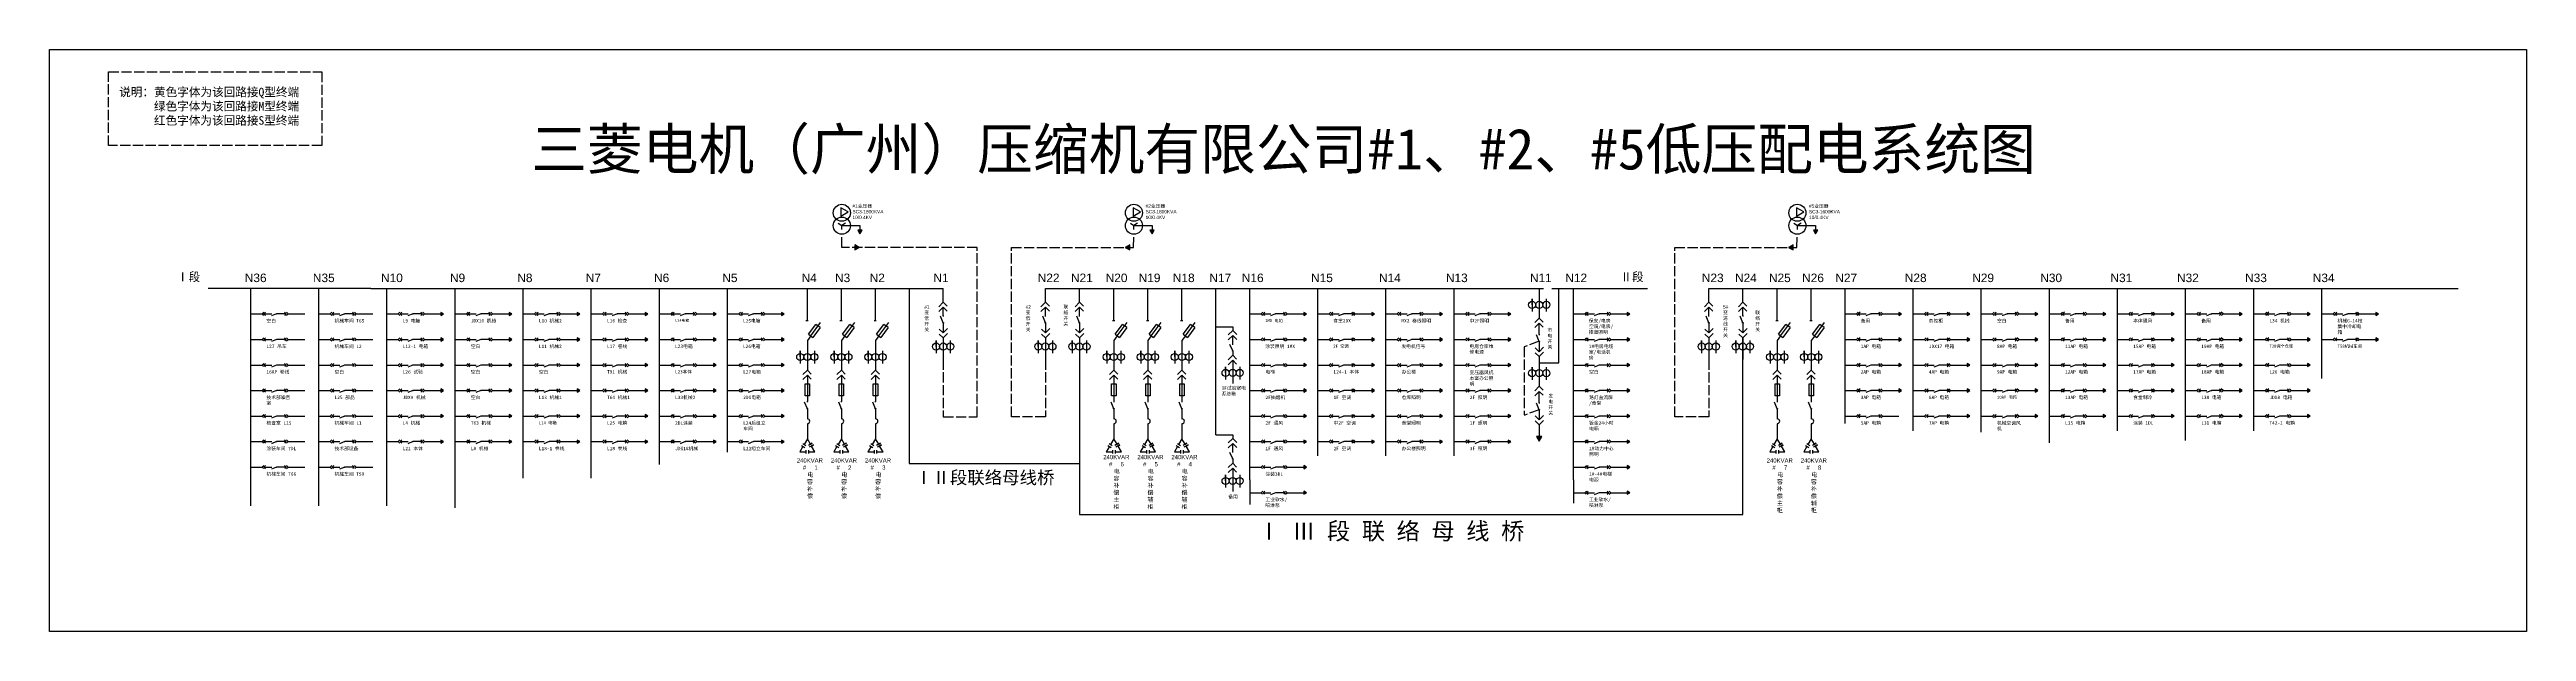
# Model space of a CAD drawing. Header units: millimetres. Extents: x 1329 to 7646, y 2585 to 5679.
# Drawn here: x 1329 to 4238, y 2585 to 3269 of the extents above; entities outside this region: 2.
import ezdxf

# ---------------------------------------------------------------- set-up
doc = ezdxf.new("R2010")
doc.units = ezdxf.units.MM
doc.linetypes.add('ACAD_ISO02W100', pattern=[15, 12, -3])
doc.layers.add('图层1', color=7, linetype='ACAD_ISO02W100')
doc.styles.get("Standard").update_dxf_attribs({"font": 'arial.ttf'})

# ---------------------------------------------------------------- blocks, each defined once
blk = doc.blocks.new('111')
for p, q in [((896.2, 1426.6), (896.2, 1443.7)), ((896.2, 1443.7), (896.2, 1408.2)), ((936.2, 1443.7), (936.2, 1408.2))]:
    blk.add_line(p, q)
for centre in [(896.2, 1426.6), (916.2, 1426.6), (936.2, 1426.6)]:
    blk.add_circle(centre, 10)
blk = doc.blocks.new('11')
h = blk.add_hatch(color=256)
h.dxf.hatch_style = 1
h.paths.add_polyline_path([(2188.2, 2810.1), (2188.2, 2806.4), (2191.3, 2808.2)])
for p, q in [((2124.8, 2808.2), (2138.1, 2808.2)), ((2140.3, 2808.2), (2149.6, 2808.2)), ((2155.2, 2808.2), (2149.2, 2805.8)), ((2166.5, 2808.2), (2155.2, 2808.2)), ((2168.8, 2808.2), (2188.2, 2808.2))]:
    blk.add_line(p, q)
for points in [[(2140.1, 2810.2), (2138.1, 2808.2), (2139.9, 2806.5)], [(2142.3, 2810.2), (2140.3, 2808.2), (2142.1, 2806.5)], [(2166.5, 2808.2), (2164.5, 2810.2)], [(2164.8, 2806.5), (2166.5, 2808.2)], [(2167, 2806.5), (2168.8, 2808.2), (2166.8, 2810.2)]]:
    blk.add_lwpolyline(points)
blk.add_lwpolyline([(2191.3, 2808.2), (2188.2, 2810.1), (2188.2, 2806.4)], close=True)
blk.add_circle((2155.2, 2808.2), 0.269)

msp = doc.modelspace()

# ---------------------------------------------------------------- hatches: boundary and pattern name
h = msp.add_hatch(color=256)
h.dxf.hatch_style = 1
h.paths.add_polyline_path([(2277.8, 3056.7), (2280.4, 3052.2), (2283, 3056.7)])
h = msp.add_hatch(color=256)
h.dxf.hatch_style = 1
h.paths.add_polyline_path([(2620.9, 3056.7), (2623.5, 3052.2), (2626.1, 3056.7)])
h = msp.add_hatch(color=256)
h.dxf.hatch_style = 1
h.paths.add_polyline_path([(3400.2, 3056.7), (3402.7, 3052.2), (3405.3, 3056.7)])
h = msp.add_hatch(color=256)
h.dxf.hatch_style = 1
h.paths.add_polyline_path([(1788.2, 2960.1), (1788.2, 2956.4), (1791.3, 2958.2)])
h = msp.add_hatch(color=256)
h.dxf.hatch_style = 1
h.paths.add_polyline_path([(1868.2, 2960.1), (1868.2, 2956.4), (1871.3, 2958.2)])
h = msp.add_hatch(color=256)
h.dxf.hatch_style = 1
h.paths.add_polyline_path([(1948.2, 2960.1), (1948.2, 2956.4), (1951.3, 2958.2)])
h = msp.add_hatch(color=256)
h.dxf.hatch_style = 1
h.paths.add_polyline_path([(2028.2, 2960.1), (2028.2, 2956.4), (2031.3, 2958.2)])
h = msp.add_hatch(color=256)
h.dxf.hatch_style = 1
h.paths.add_polyline_path([(2108.2, 2960.1), (2108.2, 2956.4), (2111.3, 2958.2)])
h = msp.add_hatch(color=256)
h.dxf.hatch_style = 1
h.paths.add_polyline_path([(2188.2, 2960.1), (2188.2, 2956.4), (2191.3, 2958.2)])
h = msp.add_hatch(color=256)
h.dxf.hatch_style = 1
h.paths.add_polyline_path([(2801.6, 2960.1), (2801.6, 2956.4), (2804.7, 2958.2)])
h = msp.add_hatch(color=256)
h.dxf.hatch_style = 1
h.paths.add_polyline_path([(2881.6, 2960.1), (2881.6, 2956.4), (2884.7, 2958.2)])
h = msp.add_hatch(color=256)
h.dxf.hatch_style = 1
h.paths.add_polyline_path([(2961.6, 2960.1), (2961.6, 2956.4), (2964.7, 2958.2)])
h = msp.add_hatch(color=256)
h.dxf.hatch_style = 1
h.paths.add_polyline_path([(3041.6, 2960.1), (3041.6, 2956.4), (3044.7, 2958.2)])
h = msp.add_hatch(color=256)
h.dxf.hatch_style = 1
h.paths.add_polyline_path([(3181.7, 2960.1), (3181.7, 2956.4), (3184.8, 2958.2)])
h = msp.add_hatch(color=256)
h.dxf.hatch_style = 1
h.paths.add_polyline_path([(3500.8, 2960.1), (3500.8, 2956.4), (3503.9, 2958.2)])
h = msp.add_hatch(color=256)
h.dxf.hatch_style = 1
h.paths.add_polyline_path([(3580.8, 2960.1), (3580.8, 2956.4), (3583.9, 2958.2)])
h = msp.add_hatch(color=256)
h.dxf.hatch_style = 1
h.paths.add_polyline_path([(3660.8, 2960.1), (3660.8, 2956.4), (3663.9, 2958.2)])
h = msp.add_hatch(color=256)
h.dxf.hatch_style = 1
h.paths.add_polyline_path([(3740.8, 2960.1), (3740.8, 2956.4), (3743.9, 2958.2)])
h = msp.add_hatch(color=256)
h.dxf.hatch_style = 1
h.paths.add_polyline_path([(3820.8, 2960.1), (3820.8, 2956.4), (3823.9, 2958.2)])
h = msp.add_hatch(color=256)
h.dxf.hatch_style = 1
h.paths.add_polyline_path([(3900.8, 2960.1), (3900.8, 2956.4), (3903.9, 2958.2)])
h = msp.add_hatch(color=256)
h.dxf.hatch_style = 1
h.paths.add_polyline_path([(3980.8, 2960.1), (3980.8, 2956.4), (3983.9, 2958.2)])
h = msp.add_hatch(color=256)
h.dxf.hatch_style = 1
h.paths.add_polyline_path([(4060.8, 2960.1), (4060.8, 2956.4), (4063.9, 2958.2)])
h = msp.add_hatch(color=256)
h.dxf.hatch_style = 1
h.paths.add_polyline_path([(1788.2, 2930.1), (1788.2, 2926.4), (1791.3, 2928.2)])
h = msp.add_hatch(color=256)
h.dxf.hatch_style = 1
h.paths.add_polyline_path([(1868.2, 2930.1), (1868.2, 2926.4), (1871.3, 2928.2)])
h = msp.add_hatch(color=256)
h.dxf.hatch_style = 1
h.paths.add_polyline_path([(1948.2, 2930.1), (1948.2, 2926.4), (1951.3, 2928.2)])
h = msp.add_hatch(color=256)
h.dxf.hatch_style = 1
h.paths.add_polyline_path([(2028.2, 2930.1), (2028.2, 2926.4), (2031.3, 2928.2)])
h = msp.add_hatch(color=256)
h.dxf.hatch_style = 1
h.paths.add_polyline_path([(2108.2, 2930.1), (2108.2, 2926.4), (2111.3, 2928.2)])
h = msp.add_hatch(color=256)
h.dxf.hatch_style = 1
h.paths.add_polyline_path([(2188.2, 2930.1), (2188.2, 2926.4), (2191.3, 2928.2)])
h = msp.add_hatch(color=256)
h.dxf.hatch_style = 1
h.paths.add_polyline_path([(2801.6, 2930.1), (2801.6, 2926.4), (2804.7, 2928.2)])
h = msp.add_hatch(color=256)
h.dxf.hatch_style = 1
h.paths.add_polyline_path([(2881.6, 2930.1), (2881.6, 2926.4), (2884.7, 2928.2)])
h = msp.add_hatch(color=256)
h.dxf.hatch_style = 1
h.paths.add_polyline_path([(2961.6, 2930.1), (2961.6, 2926.4), (2964.7, 2928.2)])
h = msp.add_hatch(color=256)
h.dxf.hatch_style = 1
h.paths.add_polyline_path([(3041.6, 2930.1), (3041.6, 2926.4), (3044.7, 2928.2)])
h = msp.add_hatch(color=256)
h.dxf.hatch_style = 1
h.paths.add_polyline_path([(3181.7, 2930.1), (3181.7, 2926.4), (3184.8, 2928.2)])
h = msp.add_hatch(color=256)
h.dxf.hatch_style = 1
h.paths.add_polyline_path([(3500.8, 2930.1), (3500.8, 2926.4), (3503.9, 2928.2)])
h = msp.add_hatch(color=256)
h.dxf.hatch_style = 1
h.paths.add_polyline_path([(3580.8, 2930.1), (3580.8, 2926.4), (3583.9, 2928.2)])
h = msp.add_hatch(color=256)
h.dxf.hatch_style = 1
h.paths.add_polyline_path([(3660.8, 2930.1), (3660.8, 2926.4), (3663.9, 2928.2)])
h = msp.add_hatch(color=256)
h.dxf.hatch_style = 1
h.paths.add_polyline_path([(3740.8, 2930.1), (3740.8, 2926.4), (3743.9, 2928.2)])
h = msp.add_hatch(color=256)
h.dxf.hatch_style = 1
h.paths.add_polyline_path([(3820.8, 2930.1), (3820.8, 2926.4), (3823.9, 2928.2)])
h = msp.add_hatch(color=256)
h.dxf.hatch_style = 1
h.paths.add_polyline_path([(3900.8, 2930.1), (3900.8, 2926.4), (3903.9, 2928.2)])
h = msp.add_hatch(color=256)
h.dxf.hatch_style = 1
h.paths.add_polyline_path([(3980.8, 2930.1), (3980.8, 2926.4), (3983.9, 2928.2)])
h = msp.add_hatch(color=256)
h.dxf.hatch_style = 1
h.paths.add_polyline_path([(4060.8, 2930.1), (4060.8, 2926.4), (4063.9, 2928.2)])
h = msp.add_hatch(color=256)
h.dxf.hatch_style = 1
h.paths.add_polyline_path([(1788.2, 2900.1), (1788.2, 2896.4), (1791.3, 2898.2)])
h = msp.add_hatch(color=256)
h.dxf.hatch_style = 1
h.paths.add_polyline_path([(1868.2, 2900.1), (1868.2, 2896.4), (1871.3, 2898.2)])
h = msp.add_hatch(color=256)
h.dxf.hatch_style = 1
h.paths.add_polyline_path([(1948.2, 2900.1), (1948.2, 2896.4), (1951.3, 2898.2)])
h = msp.add_hatch(color=256)
h.dxf.hatch_style = 1
h.paths.add_polyline_path([(2028.2, 2900.1), (2028.2, 2896.4), (2031.3, 2898.2)])
h = msp.add_hatch(color=256)
h.dxf.hatch_style = 1
h.paths.add_polyline_path([(2108.2, 2900.1), (2108.2, 2896.4), (2111.3, 2898.2)])
h = msp.add_hatch(color=256)
h.dxf.hatch_style = 1
h.paths.add_polyline_path([(2188.2, 2900.1), (2188.2, 2896.4), (2191.3, 2898.2)])
h = msp.add_hatch(color=256)
h.dxf.hatch_style = 1
h.paths.add_polyline_path([(2801.6, 2900.1), (2801.6, 2896.4), (2804.7, 2898.2)])
h = msp.add_hatch(color=256)
h.dxf.hatch_style = 1
h.paths.add_polyline_path([(2881.6, 2900.1), (2881.6, 2896.4), (2884.7, 2898.2)])
h = msp.add_hatch(color=256)
h.dxf.hatch_style = 1
h.paths.add_polyline_path([(2961.6, 2900.1), (2961.6, 2896.4), (2964.7, 2898.2)])
h = msp.add_hatch(color=256)
h.dxf.hatch_style = 1
h.paths.add_polyline_path([(3041.6, 2900.1), (3041.6, 2896.4), (3044.7, 2898.2)])
h = msp.add_hatch(color=256)
h.dxf.hatch_style = 1
h.paths.add_polyline_path([(3181.7, 2900.1), (3181.7, 2896.4), (3184.8, 2898.2)])
h = msp.add_hatch(color=256)
h.dxf.hatch_style = 1
h.paths.add_polyline_path([(3500.8, 2900.1), (3500.8, 2896.4), (3503.9, 2898.2)])
h = msp.add_hatch(color=256)
h.dxf.hatch_style = 1
h.paths.add_polyline_path([(3580.8, 2900.1), (3580.8, 2896.4), (3583.9, 2898.2)])
h = msp.add_hatch(color=256)
h.dxf.hatch_style = 1
h.paths.add_polyline_path([(3660.8, 2900.1), (3660.8, 2896.4), (3663.9, 2898.2)])
h = msp.add_hatch(color=256)
h.dxf.hatch_style = 1
h.paths.add_polyline_path([(3740.8, 2900.1), (3740.8, 2896.4), (3743.9, 2898.2)])
h = msp.add_hatch(color=256)
h.dxf.hatch_style = 1
h.paths.add_polyline_path([(3820.8, 2900.1), (3820.8, 2896.4), (3823.9, 2898.2)])
h = msp.add_hatch(color=256)
h.dxf.hatch_style = 1
h.paths.add_polyline_path([(3900.8, 2900.1), (3900.8, 2896.4), (3903.9, 2898.2)])
h = msp.add_hatch(color=256)
h.dxf.hatch_style = 1
h.paths.add_polyline_path([(3980.8, 2900.1), (3980.8, 2896.4), (3983.9, 2898.2)])
h = msp.add_hatch(color=256)
h.dxf.hatch_style = 1
h.paths.add_polyline_path([(1788.2, 2870.1), (1788.2, 2866.4), (1791.3, 2868.2)])
h = msp.add_hatch(color=256)
h.dxf.hatch_style = 1
h.paths.add_polyline_path([(1868.2, 2870.1), (1868.2, 2866.4), (1871.3, 2868.2)])
h = msp.add_hatch(color=256)
h.dxf.hatch_style = 1
h.paths.add_polyline_path([(1948.2, 2870.1), (1948.2, 2866.4), (1951.3, 2868.2)])
h = msp.add_hatch(color=256)
h.dxf.hatch_style = 1
h.paths.add_polyline_path([(2028.2, 2870.1), (2028.2, 2866.4), (2031.3, 2868.2)])
h = msp.add_hatch(color=256)
h.dxf.hatch_style = 1
h.paths.add_polyline_path([(2108.2, 2870.1), (2108.2, 2866.4), (2111.3, 2868.2)])
h = msp.add_hatch(color=256)
h.dxf.hatch_style = 1
h.paths.add_polyline_path([(2188.2, 2870.1), (2188.2, 2866.4), (2191.3, 2868.2)])
h = msp.add_hatch(color=256)
h.dxf.hatch_style = 1
h.paths.add_polyline_path([(2801.6, 2870.1), (2801.6, 2866.4), (2804.7, 2868.2)])
h = msp.add_hatch(color=256)
h.dxf.hatch_style = 1
h.paths.add_polyline_path([(2881.6, 2870.1), (2881.6, 2866.4), (2884.7, 2868.2)])
h = msp.add_hatch(color=256)
h.dxf.hatch_style = 1
h.paths.add_polyline_path([(2961.6, 2870.1), (2961.6, 2866.4), (2964.7, 2868.2)])
h = msp.add_hatch(color=256)
h.dxf.hatch_style = 1
h.paths.add_polyline_path([(3041.6, 2870.1), (3041.6, 2866.4), (3044.7, 2868.2)])
h = msp.add_hatch(color=256)
h.dxf.hatch_style = 1
h.paths.add_polyline_path([(3181.7, 2870.1), (3181.7, 2866.4), (3184.8, 2868.2)])
h = msp.add_hatch(color=256)
h.dxf.hatch_style = 1
h.paths.add_polyline_path([(3500.8, 2870.1), (3500.8, 2866.4), (3503.9, 2868.2)])
h = msp.add_hatch(color=256)
h.dxf.hatch_style = 1
h.paths.add_polyline_path([(3580.8, 2870.1), (3580.8, 2866.4), (3583.9, 2868.2)])
h = msp.add_hatch(color=256)
h.dxf.hatch_style = 1
h.paths.add_polyline_path([(3660.8, 2870.1), (3660.8, 2866.4), (3663.9, 2868.2)])
h = msp.add_hatch(color=256)
h.dxf.hatch_style = 1
h.paths.add_polyline_path([(3740.8, 2870.1), (3740.8, 2866.4), (3743.9, 2868.2)])
h = msp.add_hatch(color=256)
h.dxf.hatch_style = 1
h.paths.add_polyline_path([(3820.8, 2870.1), (3820.8, 2866.4), (3823.9, 2868.2)])
h = msp.add_hatch(color=256)
h.dxf.hatch_style = 1
h.paths.add_polyline_path([(3900.8, 2870.1), (3900.8, 2866.4), (3903.9, 2868.2)])
h = msp.add_hatch(color=256)
h.dxf.hatch_style = 1
h.paths.add_polyline_path([(3980.8, 2870.1), (3980.8, 2866.4), (3983.9, 2868.2)])
h = msp.add_hatch(color=256)
h.dxf.hatch_style = 1
h.paths.add_polyline_path([(1788.2, 2840.1), (1788.2, 2836.4), (1791.3, 2838.2)])
h = msp.add_hatch(color=256)
h.dxf.hatch_style = 1
h.paths.add_polyline_path([(1868.2, 2840.1), (1868.2, 2836.4), (1871.3, 2838.2)])
h = msp.add_hatch(color=256)
h.dxf.hatch_style = 1
h.paths.add_polyline_path([(1948.2, 2840.1), (1948.2, 2836.4), (1951.3, 2838.2)])
h = msp.add_hatch(color=256)
h.dxf.hatch_style = 1
h.paths.add_polyline_path([(2028.2, 2840.1), (2028.2, 2836.4), (2031.3, 2838.2)])
h = msp.add_hatch(color=256)
h.dxf.hatch_style = 1
h.paths.add_polyline_path([(2108.2, 2840.1), (2108.2, 2836.4), (2111.3, 2838.2)])
h = msp.add_hatch(color=256)
h.dxf.hatch_style = 1
h.paths.add_polyline_path([(2188.2, 2840.1), (2188.2, 2836.4), (2191.3, 2838.2)])
h = msp.add_hatch(color=256)
h.dxf.hatch_style = 1
h.paths.add_polyline_path([(2801.6, 2840.1), (2801.6, 2836.4), (2804.7, 2838.2)])
h = msp.add_hatch(color=256)
h.dxf.hatch_style = 1
h.paths.add_polyline_path([(2881.6, 2840.1), (2881.6, 2836.4), (2884.7, 2838.2)])
h = msp.add_hatch(color=256)
h.dxf.hatch_style = 1
h.paths.add_polyline_path([(2961.6, 2840.1), (2961.6, 2836.4), (2964.7, 2838.2)])
h = msp.add_hatch(color=256)
h.dxf.hatch_style = 1
h.paths.add_polyline_path([(3041.6, 2840.1), (3041.6, 2836.4), (3044.7, 2838.2)])
h = msp.add_hatch(color=256)
h.dxf.hatch_style = 1
h.paths.add_polyline_path([(3181.7, 2840.1), (3181.7, 2836.4), (3184.8, 2838.2)])
h = msp.add_hatch(color=256)
h.dxf.hatch_style = 1
h.paths.add_polyline_path([(3580.8, 2840.1), (3580.8, 2836.4), (3583.9, 2838.2)])
h = msp.add_hatch(color=256)
h.dxf.hatch_style = 1
h.paths.add_polyline_path([(3660.8, 2840.1), (3660.8, 2836.4), (3663.9, 2838.2)])
h = msp.add_hatch(color=256)
h.dxf.hatch_style = 1
h.paths.add_polyline_path([(3740.8, 2840.1), (3740.8, 2836.4), (3743.9, 2838.2)])
h = msp.add_hatch(color=256)
h.dxf.hatch_style = 1
h.paths.add_polyline_path([(3820.8, 2840.1), (3820.8, 2836.4), (3823.9, 2838.2)])
h = msp.add_hatch(color=256)
h.dxf.hatch_style = 1
h.paths.add_polyline_path([(3900.8, 2840.1), (3900.8, 2836.4), (3903.9, 2838.2)])
h = msp.add_hatch(color=256)
h.dxf.hatch_style = 1
h.paths.add_polyline_path([(3980.8, 2840.1), (3980.8, 2836.4), (3983.9, 2838.2)])
h = msp.add_hatch(color=256)
h.dxf.hatch_style = 1
h.paths.add_polyline_path([(1788.2, 2810.1), (1788.2, 2806.4), (1791.3, 2808.2)])
h = msp.add_hatch(color=256)
h.dxf.hatch_style = 1
h.paths.add_polyline_path([(1868.2, 2810.1), (1868.2, 2806.4), (1871.3, 2808.2)])
h = msp.add_hatch(color=256)
h.dxf.hatch_style = 1
h.paths.add_polyline_path([(1948.2, 2810.1), (1948.2, 2806.4), (1951.3, 2808.2)])
h = msp.add_hatch(color=256)
h.dxf.hatch_style = 1
h.paths.add_polyline_path([(2028.2, 2810.1), (2028.2, 2806.4), (2031.3, 2808.2)])
h = msp.add_hatch(color=256)
h.dxf.hatch_style = 1
h.paths.add_polyline_path([(2801.6, 2810.1), (2801.6, 2806.4), (2804.7, 2808.2)])
h = msp.add_hatch(color=256)
h.dxf.hatch_style = 1
h.paths.add_polyline_path([(2881.6, 2810.1), (2881.6, 2806.4), (2884.7, 2808.2)])
h = msp.add_hatch(color=256)
h.dxf.hatch_style = 1
h.paths.add_polyline_path([(2961.6, 2810.1), (2961.6, 2806.4), (2964.7, 2808.2)])
h = msp.add_hatch(color=256)
h.dxf.hatch_style = 1
h.paths.add_polyline_path([(3041.6, 2810.1), (3041.6, 2806.4), (3044.7, 2808.2)])
h = msp.add_hatch(color=256)
h.dxf.hatch_style = 1
h.paths.add_polyline_path([(3075, 2814.1), (3078.2, 2808.6), (3081.4, 2814.1)])
h = msp.add_hatch(color=256)
h.dxf.hatch_style = 1
h.paths.add_polyline_path([(3181.7, 2810.1), (3181.7, 2806.4), (3184.8, 2808.2)])
h = msp.add_hatch(color=256)
h.dxf.hatch_style = 1
h.paths.add_polyline_path([(2801.6, 2780.1), (2801.6, 2776.4), (2804.7, 2778.2)])
h = msp.add_hatch(color=256)
h.dxf.hatch_style = 1
h.paths.add_polyline_path([(3181.7, 2780.1), (3181.7, 2776.4), (3184.8, 2778.2)])
h = msp.add_hatch(color=256)
h.dxf.hatch_style = 1
h.paths.add_polyline_path([(2801.6, 2750.1), (2801.6, 2746.4), (2804.7, 2748.2)])
h = msp.add_hatch(color=256)
h.dxf.hatch_style = 1
h.paths.add_polyline_path([(3181.7, 2750.1), (3181.7, 2746.4), (3184.8, 2748.2)])
at = {"layer": '图层1'}
h = msp.add_hatch(color=256, dxfattribs=at)
h.dxf.hatch_style = 1
h.paths.add_polyline_path([(2274.5, 3039.3), (2274.5, 3036.4), (2279.5, 3036.4)])
h.paths.add_polyline_path([(2279.5, 3036.4), (2274.5, 3036.4), (2274.5, 3033.5)])
h = msp.add_hatch(color=256, dxfattribs=at)
h.dxf.hatch_style = 1
h.paths.add_polyline_path([(2597.2, 3039.5), (2592, 3036.4), (2597.2, 3036.4)])
h.paths.add_polyline_path([(2597.2, 3036.4), (2592, 3036.4), (2597.2, 3033.4)])
h = msp.add_hatch(color=256, dxfattribs=at)
h.dxf.hatch_style = 1
h.paths.add_polyline_path([(3376.5, 3039.5), (3371.2, 3036.4), (3376.5, 3036.4)])
h.paths.add_polyline_path([(3376.5, 3036.4), (3371.2, 3036.4), (3376.5, 3033.4)])

# ---------------------------------------------------------------- linework, layer by layer
for p, q in [((2254.8, 3064.7), (2259.1, 3062.2)), ((2263.3, 3064.7), (2259.1, 3062.2)), ((2259.1, 3057.3), (2259.1, 3062.2)), ((2259.1, 3062.2), (2280.4, 3062.2)), ((2280.4, 3062.2), (2280.4, 3056.7)), ((2598, 3064.7), (2602.2, 3062.2)), ((2606.5, 3064.7), (2602.2, 3062.2)), ((2602.2, 3057.3), (2602.2, 3062.2)), ((2602.2, 3062.2), (2623.5, 3062.2)), ((2623.5, 3062.2), (2623.5, 3056.7)), ((3377.2, 3064.7), (3381.4, 3062.2)), ((3385.7, 3064.7), (3381.4, 3062.2)), ((3381.4, 3057.3), (3381.4, 3062.2)), ((3381.4, 3062.2), (3402.7, 3062.2)), ((3402.7, 3062.2), (3402.7, 3056.7)), ((1706, 2988.2), (1514.7, 2988.2)), ((1564.8, 2733), (1564.8, 2988.2)), ((1644.8, 2733), (1644.8, 2988.2)), ((1706, 2988.2), (2378.2, 2988.2)), ((1724.8, 2733), (1724.8, 2988.2)), ((1804.8, 2730.6), (1804.8, 2988.2)), ((1884.8, 2765.3), (1884.8, 2988.2)), ((1964.8, 2765.3), (1964.8, 2988.2)), ((2044.8, 2781.2), (2044.8, 2988.2)), ((2124.8, 2795.8), (2124.8, 2988.2)), ((2218.2, 2988.2), (2218.2, 2950.5)), ((2258.2, 2988.2), (2258.2, 2950.5)), ((2298.2, 2988.2), (2298.2, 2950.5)), ((2338.2, 2988.2), (2338.2, 2782.6)), ((2378.2, 2971.9), (2378.2, 2988.2)), ((2498.2, 2971.9), (2498.2, 2988.2)), ((2498.2, 2988.2), (3083.4, 2988.2)), ((2538.2, 2971.9), (2538.2, 2988.2)), ((2578.2, 2988.2), (2578.2, 2950.5)), ((2618.2, 2988.2), (2618.2, 2950.5)), ((2658.2, 2988.2), (2658.2, 2950.5)), ((2698.2, 2816.1), (2698.2, 2988.2)), ((2738.2, 2763.4), (2738.2, 2988.2)), ((2818.2, 2791.4), (2818.2, 2988.2)), ((2898.2, 2791.4), (2898.2, 2988.2)), ((2978.2, 2791.4), (2978.2, 2988.2)), ((3078.2, 2988.2), (3078.2, 2953.4)), ((3093.1, 2988.2), (3205.4, 2988.2)), ((3101.2, 2900.8), (3101.2, 2988.2)), ((3118.3, 2763.4), (3118.3, 2988.2)), ((3277.4, 2971.9), (3277.4, 2988.2)), ((3277.4, 2988.2), (4157.4, 2988.2)), ((3317.4, 2971.9), (3317.4, 2988.2)), ((3357.4, 2988.2), (3357.4, 2950.5)), ((3397.4, 2988.2), (3397.4, 2950.5)), ((3437.4, 2829.4), (3437.4, 2988.2)), ((3517.4, 2821), (3517.4, 2988.2)), ((3597.4, 2819.2), (3597.4, 2988.2)), ((3677.4, 2806.9), (3677.4, 2988.2)), ((3757.4, 2821), (3757.4, 2988.2)), ((3837.4, 2809.4), (3837.4, 2988.2)), ((3917.4, 2821), (3917.4, 2988.2)), ((3997.4, 2882.2), (3997.4, 2988.2)), ((1564.8, 2958.2), (1578.1, 2958.2)), ((1580.3, 2958.2), (1589.6, 2958.2)), ((1595.2, 2958.2), (1589.2, 2955.8)), ((1606.5, 2958.2), (1595.2, 2958.2)), ((1608.8, 2958.2), (1628.2, 2958.2)), ((1644.8, 2958.2), (1658.1, 2958.2)), ((1660.3, 2958.2), (1669.6, 2958.2)), ((1675.2, 2958.2), (1669.2, 2955.8)), ((1686.5, 2958.2), (1675.2, 2958.2)), ((1688.8, 2958.2), (1708.2, 2958.2)), ((1724.8, 2958.2), (1738.1, 2958.2)), ((1740.3, 2958.2), (1749.6, 2958.2)), ((1755.2, 2958.2), (1749.2, 2955.8)), ((1766.5, 2958.2), (1755.2, 2958.2)), ((1768.8, 2958.2), (1788.2, 2958.2)), ((1804.8, 2958.2), (1818.1, 2958.2)), ((1820.3, 2958.2), (1829.6, 2958.2)), ((1835.2, 2958.2), (1829.2, 2955.8)), ((1846.5, 2958.2), (1835.2, 2958.2)), ((1848.8, 2958.2), (1868.2, 2958.2)), ((1884.8, 2958.2), (1898.1, 2958.2)), ((1900.3, 2958.2), (1909.6, 2958.2)), ((1915.2, 2958.2), (1909.2, 2955.8)), ((1926.5, 2958.2), (1915.2, 2958.2)), ((1928.8, 2958.2), (1948.2, 2958.2)), ((1964.8, 2958.2), (1978.1, 2958.2)), ((1980.3, 2958.2), (1989.6, 2958.2)), ((1995.2, 2958.2), (1989.2, 2955.8)), ((2006.5, 2958.2), (1995.2, 2958.2)), ((2008.8, 2958.2), (2028.2, 2958.2)), ((2044.8, 2958.2), (2058.1, 2958.2)), ((2060.3, 2958.2), (2069.6, 2958.2)), ((2075.2, 2958.2), (2069.2, 2955.8)), ((2086.5, 2958.2), (2075.2, 2958.2)), ((2088.8, 2958.2), (2108.2, 2958.2)), ((2124.8, 2958.2), (2138.1, 2958.2)), ((2140.3, 2958.2), (2149.6, 2958.2)), ((2155.2, 2958.2), (2149.2, 2955.8)), ((2166.5, 2958.2), (2155.2, 2958.2)), ((2168.8, 2958.2), (2188.2, 2958.2)), ((2216.9, 2950.5), (2219.6, 2950.5)), ((2220, 2934.3), (2228.6, 2946)), ((2222.6, 2932.4), (2234.2, 2948.3)), ((2233.7, 2942.2), (2225.1, 2930.6)), ((2233.7, 2942.2), (2228.6, 2946)), ((2256.9, 2950.5), (2259.6, 2950.5)), ((2260, 2934.3), (2268.6, 2946)), ((2262.6, 2932.4), (2274.2, 2948.3)), ((2273.7, 2942.2), (2265.1, 2930.6)), ((2273.7, 2942.2), (2268.6, 2946)), ((2296.9, 2950.5), (2299.6, 2950.5)), ((2300, 2934.3), (2308.6, 2946)), ((2302.6, 2932.4), (2314.2, 2948.3)), ((2313.7, 2942.2), (2305.1, 2930.6)), ((2313.7, 2942.2), (2308.6, 2946)), ((2378.2, 2947.8), (2375, 2955.6)), ((2377.6, 2956), (2378.8, 2956)), ((2378.2, 2956), (2378.2, 2966.1)), ((2378.2, 2947.8), (2378.2, 2935.9)), ((2498.2, 2947.8), (2495, 2955.6)), ((2497.6, 2956), (2498.8, 2956)), ((2498.2, 2956), (2498.2, 2966.1)), ((2498.2, 2947.8), (2498.2, 2935.9)), ((2538.2, 2947.8), (2535, 2955.6)), ((2537.6, 2956), (2538.8, 2956)), ((2538.2, 2956), (2538.2, 2966.1)), ((2538.2, 2947.8), (2538.2, 2935.9)), ((2576.9, 2950.5), (2579.6, 2950.5)), ((2580, 2934.3), (2588.6, 2946)), ((2582.6, 2932.4), (2594.2, 2948.3)), ((2593.7, 2942.2), (2585.1, 2930.6)), ((2593.7, 2942.2), (2588.6, 2946)), ((2616.9, 2950.5), (2619.6, 2950.5)), ((2620, 2934.3), (2628.6, 2946)), ((2622.6, 2932.4), (2634.2, 2948.3)), ((2633.7, 2942.2), (2625.1, 2930.6)), ((2633.7, 2942.2), (2628.6, 2946)), ((2656.9, 2950.5), (2659.6, 2950.5)), ((2660, 2934.3), (2668.6, 2946)), ((2662.6, 2932.4), (2674.2, 2948.3)), ((2673.7, 2942.2), (2665.1, 2930.6)), ((2673.7, 2942.2), (2668.6, 2946)), ((2698.2, 2942.9), (2698.2, 2942.9)), ((2698.2, 2942.9), (2718.2, 2942.9)), ((2718.2, 2942.9), (2718.2, 2938.8)), ((2738.2, 2958.2), (2751.5, 2958.2)), ((2753.8, 2958.2), (2763.1, 2958.2)), ((2768.6, 2958.2), (2762.6, 2955.8)), ((2780, 2958.2), (2768.6, 2958.2)), ((2782.2, 2958.2), (2801.6, 2958.2)), ((2818.2, 2958.2), (2831.5, 2958.2)), ((2833.8, 2958.2), (2843.1, 2958.2)), ((2848.6, 2958.2), (2842.6, 2955.8)), ((2860, 2958.2), (2848.6, 2958.2)), ((2862.2, 2958.2), (2881.6, 2958.2)), ((2898.2, 2958.2), (2911.5, 2958.2)), ((2913.8, 2958.2), (2923.1, 2958.2)), ((2928.6, 2958.2), (2922.6, 2955.8)), ((2940, 2958.2), (2928.6, 2958.2)), ((2942.2, 2958.2), (2961.6, 2958.2)), ((2978.2, 2958.2), (2991.5, 2958.2)), ((2993.8, 2958.2), (3003.1, 2958.2)), ((3008.6, 2958.2), (3002.6, 2955.8)), ((3020, 2958.2), (3008.6, 2958.2)), ((3022.2, 2958.2), (3041.6, 2958.2)), ((3078.2, 2934.1), (3078.2, 2947.5)), ((3118.3, 2958.2), (3131.6, 2958.2)), ((3133.8, 2958.2), (3143.1, 2958.2)), ((3148.7, 2958.2), (3142.7, 2955.8)), ((3160, 2958.2), (3148.7, 2958.2)), ((3162.3, 2958.2), (3181.7, 2958.2)), ((3277.4, 2947.8), (3274.2, 2955.6)), ((3276.8, 2956), (3278, 2956)), ((3277.4, 2956), (3277.4, 2966.1)), ((3277.4, 2947.8), (3277.4, 2935.9)), ((3317.4, 2947.8), (3314.2, 2955.6)), ((3316.8, 2956), (3318, 2956)), ((3317.4, 2956), (3317.4, 2966.1)), ((3317.4, 2947.8), (3317.4, 2935.9)), ((3356.1, 2950.5), (3358.8, 2950.5)), ((3359.2, 2934.3), (3367.8, 2946)), ((3361.8, 2932.4), (3373.4, 2948.3)), ((3372.9, 2942.2), (3364.3, 2930.6)), ((3372.9, 2942.2), (3367.8, 2946)), ((3396.1, 2950.5), (3398.8, 2950.5)), ((3399.2, 2934.3), (3407.8, 2946)), ((3401.8, 2932.4), (3413.4, 2948.3)), ((3412.9, 2942.2), (3404.3, 2930.6)), ((3412.9, 2942.2), (3407.8, 2946)), ((3437.4, 2958.2), (3450.7, 2958.2)), ((3453, 2958.2), (3462.3, 2958.2)), ((3467.8, 2958.2), (3461.8, 2955.8)), ((3479.2, 2958.2), (3467.8, 2958.2)), ((3481.4, 2958.2), (3500.8, 2958.2)), ((3517.4, 2958.2), (3530.7, 2958.2)), ((3533, 2958.2), (3542.3, 2958.2)), ((3547.8, 2958.2), (3541.8, 2955.8)), ((3559.2, 2958.2), (3547.8, 2958.2)), ((3561.4, 2958.2), (3580.8, 2958.2)), ((3597.4, 2958.2), (3610.7, 2958.2)), ((3613, 2958.2), (3622.3, 2958.2)), ((3627.8, 2958.2), (3621.8, 2955.8)), ((3639.2, 2958.2), (3627.8, 2958.2)), ((3641.4, 2958.2), (3660.8, 2958.2)), ((3677.4, 2958.2), (3690.7, 2958.2)), ((3693, 2958.2), (3702.3, 2958.2)), ((3707.8, 2958.2), (3701.8, 2955.8)), ((3719.2, 2958.2), (3707.8, 2958.2)), ((3721.4, 2958.2), (3740.8, 2958.2)), ((3757.4, 2958.2), (3770.7, 2958.2)), ((3773, 2958.2), (3782.3, 2958.2)), ((3787.8, 2958.2), (3781.8, 2955.8)), ((3799.2, 2958.2), (3787.8, 2958.2)), ((3801.4, 2958.2), (3820.8, 2958.2)), ((3837.4, 2958.2), (3850.7, 2958.2)), ((3853, 2958.2), (3862.3, 2958.2)), ((3867.8, 2958.2), (3861.8, 2955.8)), ((3879.2, 2958.2), (3867.8, 2958.2)), ((3881.4, 2958.2), (3900.8, 2958.2)), ((3917.4, 2958.2), (3930.7, 2958.2)), ((3933, 2958.2), (3942.3, 2958.2)), ((3947.8, 2958.2), (3941.8, 2955.8)), ((3959.2, 2958.2), (3947.8, 2958.2)), ((3961.4, 2958.2), (3980.8, 2958.2)), ((3997.4, 2958.2), (4010.7, 2958.2)), ((4013, 2958.2), (4022.3, 2958.2)), ((4027.8, 2958.2), (4021.8, 2955.8)), ((4039.2, 2958.2), (4027.8, 2958.2)), ((4041.4, 2958.2), (4060.8, 2958.2)), ((1564.8, 2928.2), (1578.1, 2928.2)), ((1580.3, 2928.2), (1589.6, 2928.2)), ((1595.2, 2928.2), (1589.2, 2925.8)), ((1606.5, 2928.2), (1595.2, 2928.2)), ((1608.8, 2928.2), (1628.2, 2928.2)), ((1644.8, 2928.2), (1658.1, 2928.2)), ((1660.3, 2928.2), (1669.6, 2928.2)), ((1675.2, 2928.2), (1669.2, 2925.8)), ((1686.5, 2928.2), (1675.2, 2928.2)), ((1688.8, 2928.2), (1708.2, 2928.2)), ((1724.8, 2928.2), (1738.1, 2928.2)), ((1740.3, 2928.2), (1749.6, 2928.2)), ((1755.2, 2928.2), (1749.2, 2925.8)), ((1766.5, 2928.2), (1755.2, 2928.2)), ((1768.8, 2928.2), (1788.2, 2928.2)), ((1804.8, 2928.2), (1818.1, 2928.2)), ((1820.3, 2928.2), (1829.6, 2928.2)), ((1835.2, 2928.2), (1829.2, 2925.8)), ((1846.5, 2928.2), (1835.2, 2928.2)), ((1848.8, 2928.2), (1868.2, 2928.2)), ((1884.8, 2928.2), (1898.1, 2928.2)), ((1900.3, 2928.2), (1909.6, 2928.2)), ((1915.2, 2928.2), (1909.2, 2925.8)), ((1926.5, 2928.2), (1915.2, 2928.2)), ((1928.8, 2928.2), (1948.2, 2928.2)), ((1964.8, 2928.2), (1978.1, 2928.2)), ((1980.3, 2928.2), (1989.6, 2928.2)), ((1995.2, 2928.2), (1989.2, 2925.8)), ((2006.5, 2928.2), (1995.2, 2928.2)), ((2008.8, 2928.2), (2028.2, 2928.2)), ((2044.8, 2928.2), (2058.1, 2928.2)), ((2060.3, 2928.2), (2069.6, 2928.2)), ((2075.2, 2928.2), (2069.2, 2925.8)), ((2086.5, 2928.2), (2075.2, 2928.2)), ((2088.8, 2928.2), (2108.2, 2928.2)), ((2124.8, 2928.2), (2138.1, 2928.2)), ((2140.3, 2928.2), (2149.6, 2928.2)), ((2155.2, 2928.2), (2149.2, 2925.8)), ((2166.5, 2928.2), (2155.2, 2928.2)), ((2168.8, 2928.2), (2188.2, 2928.2)), ((2222.6, 2932.4), (2218.6, 2927)), ((2218.6, 2927), (2218.6, 2892.1)), ((2220, 2934.3), (2225.1, 2930.6)), ((2262.6, 2932.4), (2258.6, 2927)), ((2258.6, 2927), (2258.6, 2892.1)), ((2260, 2934.3), (2265.1, 2930.6)), ((2302.6, 2932.4), (2298.6, 2927)), ((2298.6, 2927), (2298.6, 2892.1)), ((2300, 2934.3), (2305.1, 2930.6)), ((2378.2, 2930), (2378.2, 2904.7)), ((2498.2, 2930), (2498.2, 2904.7)), ((2538.2, 2930), (2538.2, 2904.7)), ((2582.6, 2932.4), (2578.6, 2927)), ((2578.6, 2927), (2578.6, 2892.1)), ((2580, 2934.3), (2585.1, 2930.6)), ((2622.6, 2932.4), (2618.6, 2927)), ((2618.6, 2927), (2618.6, 2892.1)), ((2620, 2934.3), (2625.1, 2930.6)), ((2662.6, 2932.4), (2658.6, 2927)), ((2658.6, 2927), (2658.6, 2892.1)), ((2660, 2934.3), (2665.1, 2930.6)), ((2718.2, 2914.7), (2715, 2922.5)), ((2717.6, 2922.9), (2718.8, 2922.9)), ((2718.2, 2922.9), (2718.2, 2933)), ((2718.2, 2914.7), (2718.2, 2909.7)), ((2738.2, 2928.2), (2751.5, 2928.2)), ((2753.8, 2928.2), (2763.1, 2928.2)), ((2768.6, 2928.2), (2762.6, 2925.8)), ((2780, 2928.2), (2768.6, 2928.2)), ((2782.2, 2928.2), (2801.6, 2928.2)), ((2818.2, 2928.2), (2831.5, 2928.2)), ((2833.8, 2928.2), (2843.1, 2928.2)), ((2848.6, 2928.2), (2842.6, 2925.8)), ((2860, 2928.2), (2848.6, 2928.2)), ((2862.2, 2928.2), (2881.6, 2928.2)), ((2898.2, 2928.2), (2911.5, 2928.2)), ((2913.8, 2928.2), (2923.1, 2928.2)), ((2928.6, 2928.2), (2922.6, 2925.8)), ((2940, 2928.2), (2928.6, 2928.2)), ((2942.2, 2928.2), (2961.6, 2928.2)), ((2978.2, 2928.2), (2991.5, 2928.2)), ((2993.8, 2928.2), (3003.1, 2928.2)), ((3008.6, 2928.2), (3002.6, 2925.8)), ((3020, 2928.2), (3008.6, 2928.2)), ((3022.2, 2928.2), (3041.6, 2928.2)), ((3078.2, 2925.9), (3075, 2933.6)), ((3077.6, 2934.1), (3078.9, 2934.1)), ((3078.2, 2925.9), (3078.2, 2913.9)), ((3118.3, 2928.2), (3131.6, 2928.2)), ((3133.8, 2928.2), (3143.1, 2928.2)), ((3148.7, 2928.2), (3142.7, 2925.8)), ((3160, 2928.2), (3148.7, 2928.2)), ((3162.3, 2928.2), (3181.7, 2928.2)), ((3277.4, 2930), (3277.4, 2904.7)), ((3317.4, 2930), (3317.4, 2904.7)), ((3317.4, 2722.5), (3317.4, 2930)), ((3361.8, 2932.4), (3357.8, 2927)), ((3357.8, 2927), (3357.8, 2892.1)), ((3359.2, 2934.3), (3364.3, 2930.6)), ((3401.8, 2932.4), (3397.8, 2927)), ((3397.8, 2927), (3397.8, 2892.1)), ((3399.2, 2934.3), (3404.3, 2930.6)), ((3437.4, 2928.2), (3450.7, 2928.2)), ((3453, 2928.2), (3462.3, 2928.2)), ((3467.8, 2928.2), (3461.8, 2925.8)), ((3479.2, 2928.2), (3467.8, 2928.2)), ((3481.4, 2928.2), (3500.8, 2928.2)), ((3517.4, 2928.2), (3530.7, 2928.2)), ((3533, 2928.2), (3542.3, 2928.2)), ((3547.8, 2928.2), (3541.8, 2925.8)), ((3559.2, 2928.2), (3547.8, 2928.2)), ((3561.4, 2928.2), (3580.8, 2928.2)), ((3597.4, 2928.2), (3610.7, 2928.2)), ((3613, 2928.2), (3622.3, 2928.2)), ((3627.8, 2928.2), (3621.8, 2925.8)), ((3639.2, 2928.2), (3627.8, 2928.2)), ((3641.4, 2928.2), (3660.8, 2928.2)), ((3677.4, 2928.2), (3690.7, 2928.2)), ((3693, 2928.2), (3702.3, 2928.2)), ((3707.8, 2928.2), (3701.8, 2925.8)), ((3719.2, 2928.2), (3707.8, 2928.2)), ((3721.4, 2928.2), (3740.8, 2928.2)), ((3757.4, 2928.2), (3770.7, 2928.2)), ((3773, 2928.2), (3782.3, 2928.2)), ((3787.8, 2928.2), (3781.8, 2925.8)), ((3799.2, 2928.2), (3787.8, 2928.2)), ((3801.4, 2928.2), (3820.8, 2928.2)), ((3837.4, 2928.2), (3850.7, 2928.2)), ((3853, 2928.2), (3862.3, 2928.2)), ((3867.8, 2928.2), (3861.8, 2925.8)), ((3879.2, 2928.2), (3867.8, 2928.2)), ((3881.4, 2928.2), (3900.8, 2928.2)), ((3917.4, 2928.2), (3930.7, 2928.2)), ((3933, 2928.2), (3942.3, 2928.2)), ((3947.8, 2928.2), (3941.8, 2925.8)), ((3959.2, 2928.2), (3947.8, 2928.2)), ((3961.4, 2928.2), (3980.8, 2928.2)), ((3997.4, 2928.2), (4010.7, 2928.2)), ((4013, 2928.2), (4022.3, 2928.2)), ((4027.8, 2928.2), (4021.8, 2925.8)), ((4039.2, 2928.2), (4027.8, 2928.2)), ((4041.4, 2928.2), (4060.8, 2928.2)), ((1564.8, 2898.2), (1578.1, 2898.2)), ((1580.3, 2898.2), (1589.6, 2898.2)), ((1595.2, 2898.2), (1589.2, 2895.8)), ((1606.5, 2898.2), (1595.2, 2898.2)), ((1608.8, 2898.2), (1628.2, 2898.2)), ((1644.8, 2898.2), (1658.1, 2898.2)), ((1660.3, 2898.2), (1669.6, 2898.2)), ((1675.2, 2898.2), (1669.2, 2895.8)), ((1686.5, 2898.2), (1675.2, 2898.2)), ((1688.8, 2898.2), (1708.2, 2898.2)), ((1724.8, 2898.2), (1738.1, 2898.2)), ((1740.3, 2898.2), (1749.6, 2898.2)), ((1755.2, 2898.2), (1749.2, 2895.8)), ((1766.5, 2898.2), (1755.2, 2898.2)), ((1768.8, 2898.2), (1788.2, 2898.2)), ((1804.8, 2898.2), (1818.1, 2898.2)), ((1820.3, 2898.2), (1829.6, 2898.2)), ((1835.2, 2898.2), (1829.2, 2895.8)), ((1846.5, 2898.2), (1835.2, 2898.2)), ((1848.8, 2898.2), (1868.2, 2898.2)), ((1884.8, 2898.2), (1898.1, 2898.2)), ((1900.3, 2898.2), (1909.6, 2898.2)), ((1915.2, 2898.2), (1909.2, 2895.8)), ((1926.5, 2898.2), (1915.2, 2898.2)), ((1928.8, 2898.2), (1948.2, 2898.2)), ((1964.8, 2898.2), (1978.1, 2898.2)), ((1980.3, 2898.2), (1989.6, 2898.2)), ((1995.2, 2898.2), (1989.2, 2895.8)), ((2006.5, 2898.2), (1995.2, 2898.2)), ((2008.8, 2898.2), (2028.2, 2898.2)), ((2044.8, 2898.2), (2058.1, 2898.2)), ((2060.3, 2898.2), (2069.6, 2898.2)), ((2075.2, 2898.2), (2069.2, 2895.8)), ((2086.5, 2898.2), (2075.2, 2898.2)), ((2088.8, 2898.2), (2108.2, 2898.2)), ((2124.8, 2898.2), (2138.1, 2898.2)), ((2140.3, 2898.2), (2149.6, 2898.2)), ((2155.2, 2898.2), (2149.2, 2895.8)), ((2166.5, 2898.2), (2155.2, 2898.2)), ((2168.8, 2898.2), (2188.2, 2898.2)), ((2218.6, 2886.3), (2218.6, 2855.2)), ((2258.6, 2886.3), (2258.6, 2855.2)), ((2298.6, 2886.3), (2298.6, 2855.2)), ((2538.2, 2904.7), (2538.2, 2722.5)), ((2578.6, 2886.3), (2578.6, 2855.2)), ((2618.6, 2886.3), (2618.6, 2855.2)), ((2658.6, 2886.3), (2658.6, 2855.2)), ((2718.2, 2903.8), (2718.2, 2876.4)), ((2738.2, 2898.2), (2751.5, 2898.2)), ((2753.8, 2898.2), (2763.1, 2898.2)), ((2768.6, 2898.2), (2762.6, 2895.8)), ((2780, 2898.2), (2768.6, 2898.2)), ((2782.2, 2898.2), (2801.6, 2898.2)), ((2818.2, 2898.2), (2831.5, 2898.2)), ((2833.8, 2898.2), (2843.1, 2898.2)), ((2848.6, 2898.2), (2842.6, 2895.8)), ((2860, 2898.2), (2848.6, 2898.2)), ((2862.2, 2898.2), (2881.6, 2898.2)), ((2898.2, 2898.2), (2911.5, 2898.2)), ((2913.8, 2898.2), (2923.1, 2898.2)), ((2928.6, 2898.2), (2922.6, 2895.8)), ((2940, 2898.2), (2928.6, 2898.2)), ((2942.2, 2898.2), (2961.6, 2898.2)), ((2978.2, 2898.2), (2991.5, 2898.2)), ((2993.8, 2898.2), (3003.1, 2898.2)), ((3008.6, 2898.2), (3002.6, 2895.8)), ((3020, 2898.2), (3008.6, 2898.2)), ((3022.2, 2898.2), (3041.6, 2898.2)), ((3078.2, 2908.1), (3078.2, 2873.2)), ((3078.2, 2900.8), (3101.2, 2900.8)), ((3118.3, 2898.2), (3131.6, 2898.2)), ((3133.8, 2898.2), (3143.1, 2898.2)), ((3148.7, 2898.2), (3142.7, 2895.8)), ((3160, 2898.2), (3148.7, 2898.2)), ((3162.3, 2898.2), (3181.7, 2898.2)), ((3357.8, 2886.3), (3357.8, 2855.2)), ((3397.8, 2886.3), (3397.8, 2855.2)), ((3437.4, 2898.2), (3450.7, 2898.2)), ((3453, 2898.2), (3462.3, 2898.2)), ((3467.8, 2898.2), (3461.8, 2895.8)), ((3479.2, 2898.2), (3467.8, 2898.2)), ((3481.4, 2898.2), (3500.8, 2898.2)), ((3517.4, 2898.2), (3530.7, 2898.2)), ((3533, 2898.2), (3542.3, 2898.2)), ((3547.8, 2898.2), (3541.8, 2895.8)), ((3559.2, 2898.2), (3547.8, 2898.2)), ((3561.4, 2898.2), (3580.8, 2898.2)), ((3597.4, 2898.2), (3610.7, 2898.2)), ((3613, 2898.2), (3622.3, 2898.2)), ((3627.8, 2898.2), (3621.8, 2895.8)), ((3639.2, 2898.2), (3627.8, 2898.2)), ((3641.4, 2898.2), (3660.8, 2898.2)), ((3677.4, 2898.2), (3690.7, 2898.2)), ((3693, 2898.2), (3702.3, 2898.2)), ((3707.8, 2898.2), (3701.8, 2895.8)), ((3719.2, 2898.2), (3707.8, 2898.2)), ((3721.4, 2898.2), (3740.8, 2898.2)), ((3757.4, 2898.2), (3770.7, 2898.2)), ((3773, 2898.2), (3782.3, 2898.2)), ((3787.8, 2898.2), (3781.8, 2895.8)), ((3799.2, 2898.2), (3787.8, 2898.2)), ((3801.4, 2898.2), (3820.8, 2898.2)), ((3837.4, 2898.2), (3850.7, 2898.2)), ((3853, 2898.2), (3862.3, 2898.2)), ((3867.8, 2898.2), (3861.8, 2895.8)), ((3879.2, 2898.2), (3867.8, 2898.2)), ((3881.4, 2898.2), (3900.8, 2898.2)), ((3917.4, 2898.2), (3930.7, 2898.2)), ((3933, 2898.2), (3942.3, 2898.2)), ((3947.8, 2898.2), (3941.8, 2895.8)), ((3959.2, 2898.2), (3947.8, 2898.2)), ((3961.4, 2898.2), (3980.8, 2898.2)), ((1564.8, 2868.2), (1578.1, 2868.2)), ((1580.3, 2868.2), (1589.6, 2868.2)), ((1595.2, 2868.2), (1589.2, 2865.8)), ((1606.5, 2868.2), (1595.2, 2868.2)), ((1608.8, 2868.2), (1628.2, 2868.2)), ((1644.8, 2868.2), (1658.1, 2868.2)), ((1660.3, 2868.2), (1669.6, 2868.2)), ((1675.2, 2868.2), (1669.2, 2865.8)), ((1686.5, 2868.2), (1675.2, 2868.2)), ((1688.8, 2868.2), (1708.2, 2868.2)), ((1724.8, 2868.2), (1738.1, 2868.2)), ((1740.3, 2868.2), (1749.6, 2868.2)), ((1755.2, 2868.2), (1749.2, 2865.8)), ((1766.5, 2868.2), (1755.2, 2868.2)), ((1768.8, 2868.2), (1788.2, 2868.2)), ((1804.8, 2868.2), (1818.1, 2868.2)), ((1820.3, 2868.2), (1829.6, 2868.2)), ((1835.2, 2868.2), (1829.2, 2865.8)), ((1846.5, 2868.2), (1835.2, 2868.2)), ((1848.8, 2868.2), (1868.2, 2868.2)), ((1884.8, 2868.2), (1898.1, 2868.2)), ((1900.3, 2868.2), (1909.6, 2868.2)), ((1915.2, 2868.2), (1909.2, 2865.8)), ((1926.5, 2868.2), (1915.2, 2868.2)), ((1928.8, 2868.2), (1948.2, 2868.2)), ((1964.8, 2868.2), (1978.1, 2868.2)), ((1980.3, 2868.2), (1989.6, 2868.2)), ((1995.2, 2868.2), (1989.2, 2865.8)), ((2006.5, 2868.2), (1995.2, 2868.2)), ((2008.8, 2868.2), (2028.2, 2868.2)), ((2044.8, 2868.2), (2058.1, 2868.2)), ((2060.3, 2868.2), (2069.6, 2868.2)), ((2075.2, 2868.2), (2069.2, 2865.8)), ((2086.5, 2868.2), (2075.2, 2868.2)), ((2088.8, 2868.2), (2108.2, 2868.2)), ((2124.8, 2868.2), (2138.1, 2868.2)), ((2140.3, 2868.2), (2149.6, 2868.2)), ((2155.2, 2868.2), (2149.2, 2865.8)), ((2166.5, 2868.2), (2155.2, 2868.2)), ((2168.8, 2868.2), (2188.2, 2868.2)), ((2218.6, 2846.9), (2215.4, 2854.7)), ((2216, 2876.3), (2221.2, 2876.3)), ((2216, 2862), (2216, 2876.3)), ((2221.2, 2862), (2216, 2862)), ((2218, 2855.2), (2219.2, 2855.2)), ((2221.2, 2876.3), (2221.2, 2862)), ((2258.6, 2846.9), (2255.4, 2854.7)), ((2256, 2876.3), (2261.2, 2876.3)), ((2256, 2862), (2256, 2876.3)), ((2261.2, 2862), (2256, 2862)), ((2258, 2855.2), (2259.2, 2855.2)), ((2261.2, 2876.3), (2261.2, 2862)), ((2298.6, 2846.9), (2295.4, 2854.7)), ((2296, 2876.3), (2301.2, 2876.3)), ((2296, 2862), (2296, 2876.3)), ((2301.2, 2862), (2296, 2862)), ((2298, 2855.2), (2299.2, 2855.2)), ((2301.2, 2876.3), (2301.2, 2862)), ((2578.6, 2846.9), (2575.4, 2854.7)), ((2576, 2876.3), (2581.2, 2876.3)), ((2576, 2862), (2576, 2876.3)), ((2581.2, 2862), (2576, 2862)), ((2578, 2855.2), (2579.2, 2855.2)), ((2581.2, 2876.3), (2581.2, 2862)), ((2618.6, 2846.9), (2615.4, 2854.7)), ((2616, 2876.3), (2621.2, 2876.3)), ((2616, 2862), (2616, 2876.3)), ((2621.2, 2862), (2616, 2862)), ((2618, 2855.2), (2619.2, 2855.2)), ((2621.2, 2876.3), (2621.2, 2862)), ((2658.6, 2846.9), (2655.4, 2854.7)), ((2656, 2876.3), (2661.2, 2876.3)), ((2656, 2862), (2656, 2876.3)), ((2661.2, 2862), (2656, 2862)), ((2658, 2855.2), (2659.2, 2855.2)), ((2661.2, 2876.3), (2661.2, 2862)), ((2738.2, 2868.2), (2751.5, 2868.2)), ((2753.8, 2868.2), (2763.1, 2868.2)), ((2768.6, 2868.2), (2762.6, 2865.8)), ((2780, 2868.2), (2768.6, 2868.2)), ((2782.2, 2868.2), (2801.6, 2868.2)), ((2818.2, 2868.2), (2831.5, 2868.2)), ((2833.8, 2868.2), (2843.1, 2868.2)), ((2848.6, 2868.2), (2842.6, 2865.8)), ((2860, 2868.2), (2848.6, 2868.2)), ((2862.2, 2868.2), (2881.6, 2868.2)), ((2898.2, 2868.2), (2911.5, 2868.2)), ((2913.8, 2868.2), (2923.1, 2868.2)), ((2928.6, 2868.2), (2922.6, 2865.8)), ((2940, 2868.2), (2928.6, 2868.2)), ((2942.2, 2868.2), (2961.6, 2868.2)), ((2978.2, 2868.2), (2991.5, 2868.2)), ((2993.8, 2868.2), (3003.1, 2868.2)), ((3008.6, 2868.2), (3002.6, 2865.8)), ((3020, 2868.2), (3008.6, 2868.2)), ((3022.2, 2868.2), (3041.6, 2868.2)), ((3078.2, 2845.7), (3075, 2853.5)), ((3077.6, 2853.9), (3078.9, 2853.9)), ((3078.2, 2853.9), (3078.2, 2867.3)), ((3118.3, 2868.2), (3131.6, 2868.2)), ((3133.8, 2868.2), (3143.1, 2868.2)), ((3148.7, 2868.2), (3142.7, 2865.8)), ((3160, 2868.2), (3148.7, 2868.2)), ((3162.3, 2868.2), (3181.7, 2868.2)), ((3357.8, 2846.9), (3354.6, 2854.7)), ((3355.2, 2876.3), (3360.4, 2876.3)), ((3355.2, 2862), (3355.2, 2876.3)), ((3360.4, 2862), (3355.2, 2862)), ((3357.2, 2855.2), (3358.4, 2855.2)), ((3360.4, 2876.3), (3360.4, 2862)), ((3397.8, 2846.9), (3394.6, 2854.7)), ((3395.2, 2876.3), (3400.4, 2876.3)), ((3395.2, 2862), (3395.2, 2876.3)), ((3400.4, 2862), (3395.2, 2862)), ((3397.2, 2855.2), (3398.4, 2855.2)), ((3400.4, 2876.3), (3400.4, 2862)), ((3437.4, 2868.2), (3450.7, 2868.2)), ((3453, 2868.2), (3462.3, 2868.2)), ((3467.8, 2868.2), (3461.8, 2865.8)), ((3479.2, 2868.2), (3467.8, 2868.2)), ((3481.4, 2868.2), (3500.8, 2868.2)), ((3517.4, 2868.2), (3530.7, 2868.2)), ((3533, 2868.2), (3542.3, 2868.2)), ((3547.8, 2868.2), (3541.8, 2865.8)), ((3559.2, 2868.2), (3547.8, 2868.2)), ((3561.4, 2868.2), (3580.8, 2868.2)), ((3597.4, 2868.2), (3610.7, 2868.2)), ((3613, 2868.2), (3622.3, 2868.2)), ((3627.8, 2868.2), (3621.8, 2865.8)), ((3639.2, 2868.2), (3627.8, 2868.2)), ((3641.4, 2868.2), (3660.8, 2868.2)), ((3677.4, 2868.2), (3690.7, 2868.2)), ((3693, 2868.2), (3702.3, 2868.2)), ((3707.8, 2868.2), (3701.8, 2865.8)), ((3719.2, 2868.2), (3707.8, 2868.2)), ((3721.4, 2868.2), (3740.8, 2868.2)), ((3757.4, 2868.2), (3770.7, 2868.2)), ((3773, 2868.2), (3782.3, 2868.2)), ((3787.8, 2868.2), (3781.8, 2865.8)), ((3799.2, 2868.2), (3787.8, 2868.2)), ((3801.4, 2868.2), (3820.8, 2868.2)), ((3837.4, 2868.2), (3850.7, 2868.2)), ((3853, 2868.2), (3862.3, 2868.2)), ((3867.8, 2868.2), (3861.8, 2865.8)), ((3879.2, 2868.2), (3867.8, 2868.2)), ((3881.4, 2868.2), (3900.8, 2868.2)), ((3917.4, 2868.2), (3930.7, 2868.2)), ((3933, 2868.2), (3942.3, 2868.2)), ((3947.8, 2868.2), (3941.8, 2865.8)), ((3959.2, 2868.2), (3947.8, 2868.2)), ((3961.4, 2868.2), (3980.8, 2868.2)), ((1564.8, 2838.2), (1578.1, 2838.2)), ((1580.3, 2838.2), (1589.6, 2838.2)), ((1595.2, 2838.2), (1589.2, 2835.8)), ((1606.5, 2838.2), (1595.2, 2838.2)), ((1608.8, 2838.2), (1628.2, 2838.2)), ((1644.8, 2838.2), (1658.1, 2838.2)), ((1660.3, 2838.2), (1669.6, 2838.2)), ((1675.2, 2838.2), (1669.2, 2835.8)), ((1686.5, 2838.2), (1675.2, 2838.2)), ((1688.8, 2838.2), (1708.2, 2838.2)), ((1724.8, 2838.2), (1738.1, 2838.2)), ((1740.3, 2838.2), (1749.6, 2838.2)), ((1755.2, 2838.2), (1749.2, 2835.8)), ((1766.5, 2838.2), (1755.2, 2838.2)), ((1768.8, 2838.2), (1788.2, 2838.2)), ((1804.8, 2838.2), (1818.1, 2838.2)), ((1820.3, 2838.2), (1829.6, 2838.2)), ((1835.2, 2838.2), (1829.2, 2835.8)), ((1846.5, 2838.2), (1835.2, 2838.2)), ((1848.8, 2838.2), (1868.2, 2838.2)), ((1884.8, 2838.2), (1898.1, 2838.2)), ((1900.3, 2838.2), (1909.6, 2838.2)), ((1915.2, 2838.2), (1909.2, 2835.8)), ((1926.5, 2838.2), (1915.2, 2838.2)), ((1928.8, 2838.2), (1948.2, 2838.2)), ((1964.8, 2838.2), (1978.1, 2838.2)), ((1980.3, 2838.2), (1989.6, 2838.2)), ((1995.2, 2838.2), (1989.2, 2835.8)), ((2006.5, 2838.2), (1995.2, 2838.2)), ((2008.8, 2838.2), (2028.2, 2838.2)), ((2044.8, 2838.2), (2058.1, 2838.2)), ((2060.3, 2838.2), (2069.6, 2838.2)), ((2075.2, 2838.2), (2069.2, 2835.8)), ((2086.5, 2838.2), (2075.2, 2838.2)), ((2088.8, 2838.2), (2108.2, 2838.2)), ((2124.8, 2838.2), (2138.1, 2838.2)), ((2140.3, 2838.2), (2149.6, 2838.2)), ((2155.2, 2838.2), (2149.2, 2835.8)), ((2166.5, 2838.2), (2155.2, 2838.2)), ((2168.8, 2838.2), (2188.2, 2838.2)), ((2218.6, 2846.9), (2218.6, 2835)), ((2218.6, 2829.3), (2218.6, 2811.7)), ((2258.6, 2846.9), (2258.6, 2835)), ((2258.6, 2829.3), (2258.6, 2811.7)), ((2298.6, 2846.9), (2298.6, 2835)), ((2298.6, 2829.3), (2298.6, 2811.7)), ((2578.6, 2846.9), (2578.6, 2835)), ((2578.6, 2829.3), (2578.6, 2811.7)), ((2618.6, 2846.9), (2618.6, 2835)), ((2618.6, 2829.3), (2618.6, 2811.7)), ((2658.6, 2846.9), (2658.6, 2835)), ((2658.6, 2829.3), (2658.6, 2811.7)), ((2738.2, 2838.2), (2751.5, 2838.2)), ((2753.8, 2838.2), (2763.1, 2838.2)), ((2768.6, 2838.2), (2762.6, 2835.8)), ((2780, 2838.2), (2768.6, 2838.2)), ((2782.2, 2838.2), (2801.6, 2838.2)), ((2818.2, 2838.2), (2831.5, 2838.2)), ((2833.8, 2838.2), (2843.1, 2838.2)), ((2848.6, 2838.2), (2842.6, 2835.8)), ((2860, 2838.2), (2848.6, 2838.2)), ((2862.2, 2838.2), (2881.6, 2838.2)), ((2898.2, 2838.2), (2911.5, 2838.2)), ((2913.8, 2838.2), (2923.1, 2838.2)), ((2928.6, 2838.2), (2922.6, 2835.8)), ((2940, 2838.2), (2928.6, 2838.2)), ((2942.2, 2838.2), (2961.6, 2838.2)), ((2978.2, 2838.2), (2991.5, 2838.2)), ((2993.8, 2838.2), (3003.1, 2838.2)), ((3008.6, 2838.2), (3002.6, 2835.8)), ((3020, 2838.2), (3008.6, 2838.2)), ((3022.2, 2838.2), (3041.6, 2838.2)), ((3078.2, 2845.7), (3078.2, 2833.8)), ((3078.2, 2827.9), (3078.2, 2814.1)), ((3118.3, 2838.2), (3131.6, 2838.2)), ((3133.8, 2838.2), (3143.1, 2838.2)), ((3148.7, 2838.2), (3142.7, 2835.8)), ((3160, 2838.2), (3148.7, 2838.2)), ((3162.3, 2838.2), (3181.7, 2838.2)), ((3357.8, 2846.9), (3357.8, 2835)), ((3357.8, 2829.3), (3357.8, 2811.7)), ((3397.8, 2846.9), (3397.8, 2835)), ((3397.8, 2829.3), (3397.8, 2811.7)), ((3437.4, 2838.2), (3450.7, 2838.2)), ((3453, 2838.2), (3462.3, 2838.2)), ((3467.8, 2838.2), (3461.8, 2835.8)), ((3479.2, 2838.2), (3467.8, 2838.2)), ((3481.4, 2838.2), (3500.8, 2838.2)), ((3517.4, 2838.2), (3530.7, 2838.2)), ((3533, 2838.2), (3542.3, 2838.2)), ((3547.8, 2838.2), (3541.8, 2835.8)), ((3559.2, 2838.2), (3547.8, 2838.2)), ((3561.4, 2838.2), (3580.8, 2838.2)), ((3597.4, 2838.2), (3610.7, 2838.2)), ((3613, 2838.2), (3622.3, 2838.2)), ((3627.8, 2838.2), (3621.8, 2835.8)), ((3639.2, 2838.2), (3627.8, 2838.2)), ((3641.4, 2838.2), (3660.8, 2838.2)), ((3677.4, 2838.2), (3690.7, 2838.2)), ((3693, 2838.2), (3702.3, 2838.2)), ((3707.8, 2838.2), (3701.8, 2835.8)), ((3719.2, 2838.2), (3707.8, 2838.2)), ((3721.4, 2838.2), (3740.8, 2838.2)), ((3757.4, 2838.2), (3770.7, 2838.2)), ((3773, 2838.2), (3782.3, 2838.2)), ((3787.8, 2838.2), (3781.8, 2835.8)), ((3799.2, 2838.2), (3787.8, 2838.2)), ((3801.4, 2838.2), (3820.8, 2838.2)), ((3837.4, 2838.2), (3850.7, 2838.2)), ((3853, 2838.2), (3862.3, 2838.2)), ((3867.8, 2838.2), (3861.8, 2835.8)), ((3879.2, 2838.2), (3867.8, 2838.2)), ((3881.4, 2838.2), (3900.8, 2838.2)), ((3917.4, 2838.2), (3930.7, 2838.2)), ((3933, 2838.2), (3942.3, 2838.2)), ((3947.8, 2838.2), (3941.8, 2835.8)), ((3959.2, 2838.2), (3947.8, 2838.2)), ((3961.4, 2838.2), (3980.8, 2838.2)), ((1564.8, 2808.2), (1578.1, 2808.2)), ((1580.3, 2808.2), (1589.6, 2808.2)), ((1595.2, 2808.2), (1589.2, 2805.8)), ((1606.5, 2808.2), (1595.2, 2808.2)), ((1608.8, 2808.2), (1628.2, 2808.2)), ((1644.8, 2808.2), (1658.1, 2808.2)), ((1660.3, 2808.2), (1669.6, 2808.2)), ((1675.2, 2808.2), (1669.2, 2805.8)), ((1686.5, 2808.2), (1675.2, 2808.2)), ((1688.8, 2808.2), (1708.2, 2808.2)), ((1724.8, 2808.2), (1738.1, 2808.2)), ((1740.3, 2808.2), (1749.6, 2808.2)), ((1755.2, 2808.2), (1749.2, 2805.8)), ((1766.5, 2808.2), (1755.2, 2808.2)), ((1768.8, 2808.2), (1788.2, 2808.2)), ((1804.8, 2808.2), (1818.1, 2808.2)), ((1820.3, 2808.2), (1829.6, 2808.2)), ((1835.2, 2808.2), (1829.2, 2805.8)), ((1846.5, 2808.2), (1835.2, 2808.2)), ((1848.8, 2808.2), (1868.2, 2808.2)), ((1884.8, 2808.2), (1898.1, 2808.2)), ((1900.3, 2808.2), (1909.6, 2808.2)), ((1915.2, 2808.2), (1909.2, 2805.8)), ((1926.5, 2808.2), (1915.2, 2808.2)), ((1928.8, 2808.2), (1948.2, 2808.2)), ((1964.8, 2808.2), (1978.1, 2808.2)), ((1980.3, 2808.2), (1989.6, 2808.2)), ((1995.2, 2808.2), (1989.2, 2805.8)), ((2006.5, 2808.2), (1995.2, 2808.2)), ((2008.8, 2808.2), (2028.2, 2808.2)), ((2211.7, 2803.7), (2215.6, 2801.4)), ((2213.2, 2805.9), (2216.7, 2803.8)), ((2216.9, 2798.4), (2216.9, 2794.2)), ((2224.4, 2806.3), (2219.9, 2803.7)), ((2220, 2798.3), (2220, 2794.2)), ((2225.7, 2804.3), (2220.9, 2801.6)), ((2222.4, 2805.1), (2224.4, 2806.3)), ((2223.5, 2803.1), (2225.7, 2804.3)), ((2251.7, 2803.7), (2255.6, 2801.4)), ((2253.2, 2805.9), (2256.7, 2803.8)), ((2256.9, 2798.4), (2256.9, 2794.2)), ((2264.4, 2806.3), (2259.9, 2803.7)), ((2260, 2798.3), (2260, 2794.2)), ((2265.7, 2804.3), (2260.9, 2801.6)), ((2262.4, 2805.1), (2264.4, 2806.3)), ((2263.5, 2803.1), (2265.7, 2804.3)), ((2291.7, 2803.7), (2295.6, 2801.4)), ((2293.2, 2805.9), (2296.7, 2803.8)), ((2296.9, 2798.4), (2296.9, 2794.2)), ((2304.4, 2806.3), (2299.9, 2803.7)), ((2300, 2798.3), (2300, 2794.2)), ((2305.7, 2804.3), (2300.9, 2801.6)), ((2302.4, 2805.1), (2304.4, 2806.3)), ((2303.5, 2803.1), (2305.7, 2804.3)), ((2571.7, 2803.7), (2575.6, 2801.4)), ((2573.2, 2805.9), (2576.7, 2803.8)), ((2576.9, 2798.4), (2576.9, 2794.2)), ((2584.4, 2806.3), (2579.9, 2803.7)), ((2580, 2798.3), (2580, 2794.2)), ((2585.7, 2804.3), (2580.9, 2801.6)), ((2582.4, 2805.1), (2584.4, 2806.3)), ((2583.5, 2803.1), (2585.7, 2804.3)), ((2611.7, 2803.7), (2615.6, 2801.4)), ((2613.2, 2805.9), (2616.7, 2803.8)), ((2616.9, 2798.4), (2616.9, 2794.2)), ((2624.4, 2806.3), (2619.9, 2803.7)), ((2620, 2798.3), (2620, 2794.2)), ((2625.7, 2804.3), (2620.9, 2801.6)), ((2622.4, 2805.1), (2624.4, 2806.3)), ((2623.5, 2803.1), (2625.7, 2804.3)), ((2651.7, 2803.7), (2655.6, 2801.4)), ((2653.2, 2805.9), (2656.7, 2803.8)), ((2656.9, 2798.4), (2656.9, 2794.2)), ((2664.4, 2806.3), (2659.9, 2803.7)), ((2660, 2798.3), (2660, 2794.2)), ((2665.7, 2804.3), (2660.9, 2801.6)), ((2662.4, 2805.1), (2664.4, 2806.3)), ((2663.5, 2803.1), (2665.7, 2804.3)), ((2698.2, 2816.1), (2718.2, 2816.1)), ((2718.2, 2787.9), (2715, 2795.6)), ((2717.6, 2796.1), (2718.8, 2796.1)), ((2718.2, 2816.1), (2718.2, 2812)), ((2718.2, 2796.1), (2718.2, 2806.1)), ((2738.2, 2808.2), (2751.5, 2808.2)), ((2753.8, 2808.2), (2763.1, 2808.2)), ((2768.6, 2808.2), (2762.6, 2805.8)), ((2780, 2808.2), (2768.6, 2808.2)), ((2782.2, 2808.2), (2801.6, 2808.2)), ((2818.2, 2808.2), (2831.5, 2808.2)), ((2833.8, 2808.2), (2843.1, 2808.2)), ((2848.6, 2808.2), (2842.6, 2805.8)), ((2860, 2808.2), (2848.6, 2808.2)), ((2862.2, 2808.2), (2881.6, 2808.2)), ((2898.2, 2808.2), (2911.5, 2808.2)), ((2913.8, 2808.2), (2923.1, 2808.2)), ((2928.6, 2808.2), (2922.6, 2805.8)), ((2940, 2808.2), (2928.6, 2808.2)), ((2942.2, 2808.2), (2961.6, 2808.2)), ((2978.2, 2808.2), (2991.5, 2808.2)), ((2993.8, 2808.2), (3003.1, 2808.2)), ((3008.6, 2808.2), (3002.6, 2805.8)), ((3020, 2808.2), (3008.6, 2808.2)), ((3022.2, 2808.2), (3041.6, 2808.2)), ((3118.3, 2808.2), (3131.6, 2808.2)), ((3133.8, 2808.2), (3143.1, 2808.2)), ((3148.7, 2808.2), (3142.7, 2805.8)), ((3160, 2808.2), (3148.7, 2808.2)), ((3162.3, 2808.2), (3181.7, 2808.2)), ((3350.9, 2803.7), (3354.8, 2801.4)), ((3352.4, 2805.9), (3355.9, 2803.8)), ((3356.1, 2798.4), (3356.1, 2794.2)), ((3363.6, 2806.3), (3359.1, 2803.7)), ((3359.2, 2798.3), (3359.2, 2794.2)), ((3364.9, 2804.3), (3360.2, 2801.6)), ((3361.6, 2805.1), (3363.6, 2806.3)), ((3362.8, 2803.1), (3364.9, 2804.3)), ((3390.9, 2803.7), (3394.8, 2801.4)), ((3392.4, 2805.9), (3395.9, 2803.8)), ((3396.1, 2798.4), (3396.1, 2794.2)), ((3403.6, 2806.3), (3399.1, 2803.7)), ((3399.2, 2798.3), (3399.2, 2794.2)), ((3404.9, 2804.3), (3400.2, 2801.6)), ((3401.6, 2805.1), (3403.6, 2806.3)), ((3402.7, 2803.1), (3404.9, 2804.3)), ((1564.8, 2778.2), (1578.1, 2778.2)), ((1580.3, 2778.2), (1589.6, 2778.2)), ((1595.2, 2778.2), (1589.2, 2775.8)), ((1606.5, 2778.2), (1595.2, 2778.2)), ((1608.8, 2778.2), (1628.2, 2778.2)), ((1644.8, 2778.2), (1658.1, 2778.2)), ((1660.3, 2778.2), (1669.6, 2778.2)), ((1675.2, 2778.2), (1669.2, 2775.8)), ((1686.5, 2778.2), (1675.2, 2778.2)), ((1688.8, 2778.2), (1708.2, 2778.2)), ((2338.2, 2782.6), (2538.2, 2782.6)), ((2718.2, 2787.9), (2718.2, 2782.9)), ((2718.2, 2777), (2718.2, 2749.5)), ((2738.2, 2778.2), (2751.5, 2778.2)), ((2753.8, 2778.2), (2763.1, 2778.2)), ((2768.6, 2778.2), (2762.6, 2775.8)), ((2780, 2778.2), (2768.6, 2778.2)), ((2782.2, 2778.2), (2801.6, 2778.2)), ((3118.3, 2778.2), (3131.6, 2778.2)), ((3133.8, 2778.2), (3143.1, 2778.2)), ((3148.7, 2778.2), (3142.7, 2775.8)), ((3160, 2778.2), (3148.7, 2778.2)), ((3162.3, 2778.2), (3181.7, 2778.2)), ((2738.2, 2763.4), (2738.2, 2734.5)), ((2738.2, 2748.2), (2751.5, 2748.2)), ((2753.8, 2748.2), (2763.1, 2748.2)), ((2768.6, 2748.2), (2762.6, 2745.8)), ((2780, 2748.2), (2768.6, 2748.2)), ((2782.2, 2748.2), (2801.6, 2748.2)), ((3118.3, 2763.4), (3118.3, 2735.8)), ((3118.3, 2748.2), (3131.6, 2748.2)), ((3133.8, 2748.2), (3143.1, 2748.2)), ((3148.7, 2748.2), (3142.7, 2745.8)), ((3160, 2748.2), (3148.7, 2748.2)), ((3162.3, 2748.2), (3181.7, 2748.2)), ((2538.2, 2722.5), (3300.1, 2722.5)), ((3300.1, 2722.5), (3317.4, 2722.5))]:
    msp.add_line(p, q)
for points in [[(7646.3, 5677.4), (7643.2, 5679.2), (7643.2, 5675.6)], [(2266.6, 3078.1), (2258.1, 3083), (2258.1, 3073.1)], [(2280.4, 3052.2), (2283, 3056.7), (2277.8, 3056.7)], [(2609.8, 3078.1), (2601.2, 3083), (2601.2, 3073.1)], [(2623.5, 3052.2), (2626.1, 3056.7), (2620.9, 3056.7)], [(3389, 3078.1), (3380.4, 3083), (3380.4, 3073.1)], [(3402.7, 3052.2), (3405.3, 3056.7), (3400.2, 3056.7)], [(1791.3, 2958.2), (1788.2, 2960.1), (1788.2, 2956.4)], [(1871.3, 2958.2), (1868.2, 2960.1), (1868.2, 2956.4)], [(1951.3, 2958.2), (1948.2, 2960.1), (1948.2, 2956.4)], [(2031.3, 2958.2), (2028.2, 2960.1), (2028.2, 2956.4)], [(2111.3, 2958.2), (2108.2, 2960.1), (2108.2, 2956.4)], [(2191.3, 2958.2), (2188.2, 2960.1), (2188.2, 2956.4)], [(2804.7, 2958.2), (2801.6, 2960.1), (2801.6, 2956.4)], [(2884.7, 2958.2), (2881.6, 2960.1), (2881.6, 2956.4)], [(2964.7, 2958.2), (2961.6, 2960.1), (2961.6, 2956.4)], [(3044.7, 2958.2), (3041.6, 2960.1), (3041.6, 2956.4)], [(3184.8, 2958.2), (3181.7, 2960.1), (3181.7, 2956.4)], [(3503.9, 2958.2), (3500.8, 2960.1), (3500.8, 2956.4)], [(3583.9, 2958.2), (3580.8, 2960.1), (3580.8, 2956.4)], [(3663.9, 2958.2), (3660.8, 2960.1), (3660.8, 2956.4)], [(3743.9, 2958.2), (3740.8, 2960.1), (3740.8, 2956.4)], [(3823.9, 2958.2), (3820.8, 2960.1), (3820.8, 2956.4)], [(3903.9, 2958.2), (3900.8, 2960.1), (3900.8, 2956.4)], [(3983.9, 2958.2), (3980.8, 2960.1), (3980.8, 2956.4)], [(4063.9, 2958.2), (4060.8, 2960.1), (4060.8, 2956.4)], [(1791.3, 2928.2), (1788.2, 2930.1), (1788.2, 2926.4)], [(1871.3, 2928.2), (1868.2, 2930.1), (1868.2, 2926.4)], [(1951.3, 2928.2), (1948.2, 2930.1), (1948.2, 2926.4)], [(2031.3, 2928.2), (2028.2, 2930.1), (2028.2, 2926.4)], [(2111.3, 2928.2), (2108.2, 2930.1), (2108.2, 2926.4)], [(2191.3, 2928.2), (2188.2, 2930.1), (2188.2, 2926.4)], [(2804.7, 2928.2), (2801.6, 2930.1), (2801.6, 2926.4)], [(2884.7, 2928.2), (2881.6, 2930.1), (2881.6, 2926.4)], [(2964.7, 2928.2), (2961.6, 2930.1), (2961.6, 2926.4)], [(3044.7, 2928.2), (3041.6, 2930.1), (3041.6, 2926.4)], [(3184.8, 2928.2), (3181.7, 2930.1), (3181.7, 2926.4)], [(3503.9, 2928.2), (3500.8, 2930.1), (3500.8, 2926.4)], [(3583.9, 2928.2), (3580.8, 2930.1), (3580.8, 2926.4)], [(3663.9, 2928.2), (3660.8, 2930.1), (3660.8, 2926.4)], [(3743.9, 2928.2), (3740.8, 2930.1), (3740.8, 2926.4)], [(3823.9, 2928.2), (3820.8, 2930.1), (3820.8, 2926.4)], [(3903.9, 2928.2), (3900.8, 2930.1), (3900.8, 2926.4)], [(3983.9, 2928.2), (3980.8, 2930.1), (3980.8, 2926.4)], [(4063.9, 2928.2), (4060.8, 2930.1), (4060.8, 2926.4)], [(1791.3, 2898.2), (1788.2, 2900.1), (1788.2, 2896.4)], [(1871.3, 2898.2), (1868.2, 2900.1), (1868.2, 2896.4)], [(1951.3, 2898.2), (1948.2, 2900.1), (1948.2, 2896.4)], [(2031.3, 2898.2), (2028.2, 2900.1), (2028.2, 2896.4)], [(2111.3, 2898.2), (2108.2, 2900.1), (2108.2, 2896.4)], [(2191.3, 2898.2), (2188.2, 2900.1), (2188.2, 2896.4)], [(2804.7, 2898.2), (2801.6, 2900.1), (2801.6, 2896.4)], [(2884.7, 2898.2), (2881.6, 2900.1), (2881.6, 2896.4)], [(2964.7, 2898.2), (2961.6, 2900.1), (2961.6, 2896.4)], [(3044.7, 2898.2), (3041.6, 2900.1), (3041.6, 2896.4)], [(3184.8, 2898.2), (3181.7, 2900.1), (3181.7, 2896.4)], [(3503.9, 2898.2), (3500.8, 2900.1), (3500.8, 2896.4)], [(3583.9, 2898.2), (3580.8, 2900.1), (3580.8, 2896.4)], [(3663.9, 2898.2), (3660.8, 2900.1), (3660.8, 2896.4)], [(3743.9, 2898.2), (3740.8, 2900.1), (3740.8, 2896.4)], [(3823.9, 2898.2), (3820.8, 2900.1), (3820.8, 2896.4)], [(3903.9, 2898.2), (3900.8, 2900.1), (3900.8, 2896.4)], [(3983.9, 2898.2), (3980.8, 2900.1), (3980.8, 2896.4)], [(1791.3, 2868.2), (1788.2, 2870.1), (1788.2, 2866.4)], [(1871.3, 2868.2), (1868.2, 2870.1), (1868.2, 2866.4)], [(1951.3, 2868.2), (1948.2, 2870.1), (1948.2, 2866.4)], [(2031.3, 2868.2), (2028.2, 2870.1), (2028.2, 2866.4)], [(2111.3, 2868.2), (2108.2, 2870.1), (2108.2, 2866.4)], [(2191.3, 2868.2), (2188.2, 2870.1), (2188.2, 2866.4)], [(2804.7, 2868.2), (2801.6, 2870.1), (2801.6, 2866.4)], [(2884.7, 2868.2), (2881.6, 2870.1), (2881.6, 2866.4)], [(2964.7, 2868.2), (2961.6, 2870.1), (2961.6, 2866.4)], [(3044.7, 2868.2), (3041.6, 2870.1), (3041.6, 2866.4)], [(3184.8, 2868.2), (3181.7, 2870.1), (3181.7, 2866.4)], [(3503.9, 2868.2), (3500.8, 2870.1), (3500.8, 2866.4)], [(3583.9, 2868.2), (3580.8, 2870.1), (3580.8, 2866.4)], [(3663.9, 2868.2), (3660.8, 2870.1), (3660.8, 2866.4)], [(3743.9, 2868.2), (3740.8, 2870.1), (3740.8, 2866.4)], [(3823.9, 2868.2), (3820.8, 2870.1), (3820.8, 2866.4)], [(3903.9, 2868.2), (3900.8, 2870.1), (3900.8, 2866.4)], [(3983.9, 2868.2), (3980.8, 2870.1), (3980.8, 2866.4)], [(1791.3, 2838.2), (1788.2, 2840.1), (1788.2, 2836.4)], [(1871.3, 2838.2), (1868.2, 2840.1), (1868.2, 2836.4)], [(1951.3, 2838.2), (1948.2, 2840.1), (1948.2, 2836.4)], [(2031.3, 2838.2), (2028.2, 2840.1), (2028.2, 2836.4)], [(2111.3, 2838.2), (2108.2, 2840.1), (2108.2, 2836.4)], [(2191.3, 2838.2), (2188.2, 2840.1), (2188.2, 2836.4)], [(2804.7, 2838.2), (2801.6, 2840.1), (2801.6, 2836.4)], [(2884.7, 2838.2), (2881.6, 2840.1), (2881.6, 2836.4)], [(2964.7, 2838.2), (2961.6, 2840.1), (2961.6, 2836.4)], [(3044.7, 2838.2), (3041.6, 2840.1), (3041.6, 2836.4)], [(3184.8, 2838.2), (3181.7, 2840.1), (3181.7, 2836.4)], [(3583.9, 2838.2), (3580.8, 2840.1), (3580.8, 2836.4)], [(3663.9, 2838.2), (3660.8, 2840.1), (3660.8, 2836.4)], [(3743.9, 2838.2), (3740.8, 2840.1), (3740.8, 2836.4)], [(3823.9, 2838.2), (3820.8, 2840.1), (3820.8, 2836.4)], [(3903.9, 2838.2), (3900.8, 2840.1), (3900.8, 2836.4)], [(3983.9, 2838.2), (3980.8, 2840.1), (3980.8, 2836.4)], [(1791.3, 2808.2), (1788.2, 2810.1), (1788.2, 2806.4)], [(1871.3, 2808.2), (1868.2, 2810.1), (1868.2, 2806.4)], [(1951.3, 2808.2), (1948.2, 2810.1), (1948.2, 2806.4)], [(2031.3, 2808.2), (2028.2, 2810.1), (2028.2, 2806.4)], [(2804.7, 2808.2), (2801.6, 2810.1), (2801.6, 2806.4)], [(2884.7, 2808.2), (2881.6, 2810.1), (2881.6, 2806.4)], [(2964.7, 2808.2), (2961.6, 2810.1), (2961.6, 2806.4)], [(3044.7, 2808.2), (3041.6, 2810.1), (3041.6, 2806.4)], [(3078.2, 2808.6), (3081.4, 2814.1), (3075, 2814.1)], [(3184.8, 2808.2), (3181.7, 2810.1), (3181.7, 2806.4)], [(2804.7, 2778.2), (2801.6, 2780.1), (2801.6, 2776.4)], [(3184.8, 2778.2), (3181.7, 2780.1), (3181.7, 2776.4)], [(2804.7, 2748.2), (2801.6, 2750.1), (2801.6, 2746.4)], [(3184.8, 2748.2), (3181.7, 2750.1), (3181.7, 2746.4)]]:
    msp.add_lwpolyline(points, close=True)
at = {"color": 3}
msp.add_lwpolyline([(1328.5, 3268.8), (4237.8, 3268.8), (4237.8, 2585.3), (1328.5, 2585.3)], close=True, dxfattribs=at)
at = {"color": 6, "linetype": 'ACAD_ISO02W100'}
msp.add_lwpolyline([(1397.9, 3242.4), (1648.4, 3242.4), (1648.4, 3155.9), (1397.9, 3155.9)], close=True, dxfattribs=at)
for points in [[(2382.9, 2967.3), (2378.2, 2971.9), (2373, 2966.7)], [(2502.9, 2967.3), (2498.2, 2971.9), (2493, 2966.7)], [(2542.9, 2967.3), (2538.2, 2971.9), (2533, 2966.7)], [(3282.1, 2967.3), (3277.4, 2971.9), (3272.2, 2966.7)], [(3322.1, 2967.3), (3317.4, 2971.9), (3312.2, 2966.7)], [(1580.1, 2960.2), (1578.1, 2958.2), (1579.9, 2956.5)], [(1582.3, 2960.2), (1580.3, 2958.2), (1582.1, 2956.5)], [(1606.5, 2958.2), (1604.5, 2960.2)], [(1604.8, 2956.5), (1606.5, 2958.2)], [(1607, 2956.5), (1608.8, 2958.2), (1606.8, 2960.2)], [(1660.1, 2960.2), (1658.1, 2958.2), (1659.9, 2956.5)], [(1662.3, 2960.2), (1660.3, 2958.2), (1662.1, 2956.5)], [(1686.5, 2958.2), (1684.5, 2960.2)], [(1684.8, 2956.5), (1686.5, 2958.2)], [(1687, 2956.5), (1688.8, 2958.2), (1686.8, 2960.2)], [(1740.1, 2960.2), (1738.1, 2958.2), (1739.9, 2956.5)], [(1742.3, 2960.2), (1740.3, 2958.2), (1742.1, 2956.5)], [(1766.5, 2958.2), (1764.5, 2960.2)], [(1764.8, 2956.5), (1766.5, 2958.2)], [(1767, 2956.5), (1768.8, 2958.2), (1766.8, 2960.2)], [(1820.1, 2960.2), (1818.1, 2958.2), (1819.9, 2956.5)], [(1822.3, 2960.2), (1820.3, 2958.2), (1822.1, 2956.5)], [(1846.5, 2958.2), (1844.5, 2960.2)], [(1844.8, 2956.5), (1846.5, 2958.2)], [(1847, 2956.5), (1848.8, 2958.2), (1846.8, 2960.2)], [(1900.1, 2960.2), (1898.1, 2958.2), (1899.9, 2956.5)], [(1902.3, 2960.2), (1900.3, 2958.2), (1902.1, 2956.5)], [(1926.5, 2958.2), (1924.5, 2960.2)], [(1924.8, 2956.5), (1926.5, 2958.2)], [(1927, 2956.5), (1928.8, 2958.2), (1926.8, 2960.2)], [(1980.1, 2960.2), (1978.1, 2958.2), (1979.9, 2956.5)], [(1982.3, 2960.2), (1980.3, 2958.2), (1982.1, 2956.5)], [(2006.5, 2958.2), (2004.5, 2960.2)], [(2004.8, 2956.5), (2006.5, 2958.2)], [(2007, 2956.5), (2008.8, 2958.2), (2006.8, 2960.2)], [(2060.1, 2960.2), (2058.1, 2958.2), (2059.9, 2956.5)], [(2062.3, 2960.2), (2060.3, 2958.2), (2062.1, 2956.5)], [(2086.5, 2958.2), (2084.5, 2960.2)], [(2084.8, 2956.5), (2086.5, 2958.2)], [(2087, 2956.5), (2088.8, 2958.2), (2086.8, 2960.2)], [(2140.1, 2960.2), (2138.1, 2958.2), (2139.9, 2956.5)], [(2142.3, 2960.2), (2140.3, 2958.2), (2142.1, 2956.5)], [(2166.5, 2958.2), (2164.5, 2960.2)], [(2164.8, 2956.5), (2166.5, 2958.2)], [(2167, 2956.5), (2168.8, 2958.2), (2166.8, 2960.2)], [(2378.2, 2966.1), (2373, 2960.9)], [(2373.6, 2940.5), (2378.2, 2935.9)], [(2382.9, 2961.4), (2378.2, 2966.1)], [(2378.2, 2935.9), (2383.4, 2941.1)], [(2498.2, 2966.1), (2493, 2960.9)], [(2493.6, 2940.5), (2498.2, 2935.9)], [(2502.9, 2961.4), (2498.2, 2966.1)], [(2498.2, 2935.9), (2503.4, 2941.1)], [(2538.2, 2966.1), (2533, 2960.9)], [(2533.6, 2940.5), (2538.2, 2935.9)], [(2542.9, 2961.4), (2538.2, 2966.1)], [(2538.2, 2935.9), (2543.4, 2941.1)], [(2722.9, 2934.2), (2718.2, 2938.8), (2713, 2933.6)], [(2753.5, 2960.2), (2751.5, 2958.2), (2753.3, 2956.5)], [(2755.8, 2960.2), (2753.8, 2958.2), (2755.5, 2956.5)], [(2780, 2958.2), (2778, 2960.2)], [(2778.2, 2956.5), (2780, 2958.2)], [(2780.4, 2956.5), (2782.2, 2958.2), (2780.2, 2960.2)], [(2833.5, 2960.2), (2831.5, 2958.2), (2833.3, 2956.5)], [(2835.8, 2960.2), (2833.8, 2958.2), (2835.5, 2956.5)], [(2860, 2958.2), (2858, 2960.2)], [(2858.2, 2956.5), (2860, 2958.2)], [(2860.4, 2956.5), (2862.2, 2958.2), (2860.2, 2960.2)], [(2913.5, 2960.2), (2911.5, 2958.2), (2913.3, 2956.5)], [(2915.8, 2960.2), (2913.8, 2958.2), (2915.5, 2956.5)], [(2940, 2958.2), (2938, 2960.2)], [(2938.2, 2956.5), (2940, 2958.2)], [(2940.4, 2956.5), (2942.2, 2958.2), (2940.2, 2960.2)], [(2993.5, 2960.2), (2991.5, 2958.2), (2993.3, 2956.5)], [(2995.8, 2960.2), (2993.8, 2958.2), (2995.5, 2956.5)], [(3020, 2958.2), (3018, 2960.2)], [(3018.2, 2956.5), (3020, 2958.2)], [(3020.4, 2956.5), (3022.2, 2958.2), (3020.2, 2960.2)], [(3082.9, 2948.7), (3078.2, 2953.4), (3073, 2948.2)], [(3078.2, 2947.5), (3073, 2942.3)], [(3082.9, 2942.8), (3078.2, 2947.5)], [(3133.6, 2960.2), (3131.6, 2958.2), (3133.4, 2956.5)], [(3135.8, 2960.2), (3133.8, 2958.2), (3135.6, 2956.5)], [(3160, 2958.2), (3158, 2960.2)], [(3158.2, 2956.5), (3160, 2958.2)], [(3160.5, 2956.5), (3162.3, 2958.2), (3160.3, 2960.2)], [(3277.4, 2966.1), (3272.2, 2960.9)], [(3272.8, 2940.5), (3277.4, 2935.9)], [(3282.1, 2961.4), (3277.4, 2966.1)], [(3277.4, 2935.9), (3282.6, 2941.1)], [(3317.4, 2966.1), (3312.2, 2960.9)], [(3312.8, 2940.5), (3317.4, 2935.9)], [(3322.1, 2961.4), (3317.4, 2966.1)], [(3317.4, 2935.9), (3322.6, 2941.1)], [(3452.7, 2960.2), (3450.7, 2958.2), (3452.5, 2956.5)], [(3455, 2960.2), (3453, 2958.2), (3454.7, 2956.5)], [(3479.2, 2958.2), (3477.2, 2960.2)], [(3477.4, 2956.5), (3479.2, 2958.2)], [(3479.6, 2956.5), (3481.4, 2958.2), (3479.4, 2960.2)], [(3532.7, 2960.2), (3530.7, 2958.2), (3532.5, 2956.5)], [(3535, 2960.2), (3533, 2958.2), (3534.7, 2956.5)], [(3559.2, 2958.2), (3557.2, 2960.2)], [(3557.4, 2956.5), (3559.2, 2958.2)], [(3559.6, 2956.5), (3561.4, 2958.2), (3559.4, 2960.2)], [(3612.7, 2960.2), (3610.7, 2958.2), (3612.5, 2956.5)], [(3615, 2960.2), (3613, 2958.2), (3614.7, 2956.5)], [(3639.2, 2958.2), (3637.2, 2960.2)], [(3637.4, 2956.5), (3639.2, 2958.2)], [(3639.6, 2956.5), (3641.4, 2958.2), (3639.4, 2960.2)], [(3692.7, 2960.2), (3690.7, 2958.2), (3692.5, 2956.5)], [(3695, 2960.2), (3693, 2958.2), (3694.7, 2956.5)], [(3719.2, 2958.2), (3717.2, 2960.2)], [(3717.4, 2956.5), (3719.2, 2958.2)], [(3719.6, 2956.5), (3721.4, 2958.2), (3719.4, 2960.2)], [(3772.7, 2960.2), (3770.7, 2958.2), (3772.5, 2956.5)], [(3775, 2960.2), (3773, 2958.2), (3774.7, 2956.5)], [(3799.2, 2958.2), (3797.2, 2960.2)], [(3797.4, 2956.5), (3799.2, 2958.2)], [(3799.6, 2956.5), (3801.4, 2958.2), (3799.4, 2960.2)], [(3852.7, 2960.2), (3850.7, 2958.2), (3852.5, 2956.5)], [(3855, 2960.2), (3853, 2958.2), (3854.7, 2956.5)], [(3879.2, 2958.2), (3877.2, 2960.2)], [(3877.4, 2956.5), (3879.2, 2958.2)], [(3879.6, 2956.5), (3881.4, 2958.2), (3879.4, 2960.2)], [(3932.7, 2960.2), (3930.7, 2958.2), (3932.5, 2956.5)], [(3935, 2960.2), (3933, 2958.2), (3934.7, 2956.5)], [(3959.2, 2958.2), (3957.2, 2960.2)], [(3957.4, 2956.5), (3959.2, 2958.2)], [(3959.6, 2956.5), (3961.4, 2958.2), (3959.4, 2960.2)], [(4012.7, 2960.2), (4010.7, 2958.2), (4012.5, 2956.5)], [(4015, 2960.2), (4013, 2958.2), (4014.7, 2956.5)], [(4039.2, 2958.2), (4037.2, 2960.2)], [(4037.4, 2956.5), (4039.2, 2958.2)], [(4039.6, 2956.5), (4041.4, 2958.2), (4039.4, 2960.2)], [(1580.1, 2930.2), (1578.1, 2928.2), (1579.9, 2926.5)], [(1582.3, 2930.2), (1580.3, 2928.2), (1582.1, 2926.5)], [(1606.5, 2928.2), (1604.5, 2930.2)], [(1604.8, 2926.5), (1606.5, 2928.2)], [(1607, 2926.5), (1608.8, 2928.2), (1606.8, 2930.2)], [(1660.1, 2930.2), (1658.1, 2928.2), (1659.9, 2926.5)], [(1662.3, 2930.2), (1660.3, 2928.2), (1662.1, 2926.5)], [(1686.5, 2928.2), (1684.5, 2930.2)], [(1684.8, 2926.5), (1686.5, 2928.2)], [(1687, 2926.5), (1688.8, 2928.2), (1686.8, 2930.2)], [(1740.1, 2930.2), (1738.1, 2928.2), (1739.9, 2926.5)], [(1742.3, 2930.2), (1740.3, 2928.2), (1742.1, 2926.5)], [(1766.5, 2928.2), (1764.5, 2930.2)], [(1764.8, 2926.5), (1766.5, 2928.2)], [(1767, 2926.5), (1768.8, 2928.2), (1766.8, 2930.2)], [(1820.1, 2930.2), (1818.1, 2928.2), (1819.9, 2926.5)], [(1822.3, 2930.2), (1820.3, 2928.2), (1822.1, 2926.5)], [(1846.5, 2928.2), (1844.5, 2930.2)], [(1844.8, 2926.5), (1846.5, 2928.2)], [(1847, 2926.5), (1848.8, 2928.2), (1846.8, 2930.2)], [(1900.1, 2930.2), (1898.1, 2928.2), (1899.9, 2926.5)], [(1902.3, 2930.2), (1900.3, 2928.2), (1902.1, 2926.5)], [(1926.5, 2928.2), (1924.5, 2930.2)], [(1924.8, 2926.5), (1926.5, 2928.2)], [(1927, 2926.5), (1928.8, 2928.2), (1926.8, 2930.2)], [(1980.1, 2930.2), (1978.1, 2928.2), (1979.9, 2926.5)], [(1982.3, 2930.2), (1980.3, 2928.2), (1982.1, 2926.5)], [(2006.5, 2928.2), (2004.5, 2930.2)], [(2004.8, 2926.5), (2006.5, 2928.2)], [(2007, 2926.5), (2008.8, 2928.2), (2006.8, 2930.2)], [(2060.1, 2930.2), (2058.1, 2928.2), (2059.9, 2926.5)], [(2062.3, 2930.2), (2060.3, 2928.2), (2062.1, 2926.5)], [(2086.5, 2928.2), (2084.5, 2930.2)], [(2084.8, 2926.5), (2086.5, 2928.2)], [(2087, 2926.5), (2088.8, 2928.2), (2086.8, 2930.2)], [(2140.1, 2930.2), (2138.1, 2928.2), (2139.9, 2926.5)], [(2142.3, 2930.2), (2140.3, 2928.2), (2142.1, 2926.5)], [(2166.5, 2928.2), (2164.5, 2930.2)], [(2164.8, 2926.5), (2166.5, 2928.2)], [(2167, 2926.5), (2168.8, 2928.2), (2166.8, 2930.2)], [(2373.6, 2934.6), (2378.2, 2930), (2383.4, 2935.2)], [(2493.6, 2934.6), (2498.2, 2930), (2503.4, 2935.2)], [(2533.6, 2934.6), (2538.2, 2930), (2543.4, 2935.2)], [(2718.2, 2933), (2713, 2927.8)], [(2722.8, 2905), (2718.2, 2909.7), (2713, 2904.5)], [(2722.9, 2928.3), (2718.2, 2933)], [(2753.5, 2930.2), (2751.5, 2928.2), (2753.3, 2926.5)], [(2755.8, 2930.2), (2753.8, 2928.2), (2755.5, 2926.5)], [(2780, 2928.2), (2778, 2930.2)], [(2778.2, 2926.5), (2780, 2928.2)], [(2780.4, 2926.5), (2782.2, 2928.2), (2780.2, 2930.2)], [(2833.5, 2930.2), (2831.5, 2928.2), (2833.3, 2926.5)], [(2835.8, 2930.2), (2833.8, 2928.2), (2835.5, 2926.5)], [(2860, 2928.2), (2858, 2930.2)], [(2858.2, 2926.5), (2860, 2928.2)], [(2860.4, 2926.5), (2862.2, 2928.2), (2860.2, 2930.2)], [(2913.5, 2930.2), (2911.5, 2928.2), (2913.3, 2926.5)], [(2915.8, 2930.2), (2913.8, 2928.2), (2915.5, 2926.5)], [(2940, 2928.2), (2938, 2930.2)], [(2938.2, 2926.5), (2940, 2928.2)], [(2940.4, 2926.5), (2942.2, 2928.2), (2940.2, 2930.2)], [(2993.5, 2930.2), (2991.5, 2928.2), (2993.3, 2926.5)], [(2995.8, 2930.2), (2993.8, 2928.2), (2995.5, 2926.5)], [(3020, 2928.2), (3018, 2930.2)], [(3018.2, 2926.5), (3020, 2928.2)], [(3020.4, 2926.5), (3022.2, 2928.2), (3020.2, 2930.2)], [(3073.6, 2918.6), (3078.2, 2913.9)], [(3073.6, 2912.7), (3078.2, 2908.1), (3083.4, 2913.3)], [(3078.2, 2913.9), (3083.4, 2919.1)], [(3133.6, 2930.2), (3131.6, 2928.2), (3133.4, 2926.5)], [(3135.8, 2930.2), (3133.8, 2928.2), (3135.6, 2926.5)], [(3160, 2928.2), (3158, 2930.2)], [(3158.2, 2926.5), (3160, 2928.2)], [(3160.5, 2926.5), (3162.3, 2928.2), (3160.3, 2930.2)], [(3272.8, 2934.6), (3277.4, 2930), (3282.6, 2935.2)], [(3312.8, 2934.6), (3317.4, 2930), (3322.6, 2935.2)], [(3452.7, 2930.2), (3450.7, 2928.2), (3452.5, 2926.5)], [(3455, 2930.2), (3453, 2928.2), (3454.7, 2926.5)], [(3479.2, 2928.2), (3477.2, 2930.2)], [(3477.4, 2926.5), (3479.2, 2928.2)], [(3479.6, 2926.5), (3481.4, 2928.2), (3479.4, 2930.2)], [(3532.7, 2930.2), (3530.7, 2928.2), (3532.5, 2926.5)], [(3535, 2930.2), (3533, 2928.2), (3534.7, 2926.5)], [(3559.2, 2928.2), (3557.2, 2930.2)], [(3557.4, 2926.5), (3559.2, 2928.2)], [(3559.6, 2926.5), (3561.4, 2928.2), (3559.4, 2930.2)], [(3612.7, 2930.2), (3610.7, 2928.2), (3612.5, 2926.5)], [(3615, 2930.2), (3613, 2928.2), (3614.7, 2926.5)], [(3639.2, 2928.2), (3637.2, 2930.2)], [(3637.4, 2926.5), (3639.2, 2928.2)], [(3639.6, 2926.5), (3641.4, 2928.2), (3639.4, 2930.2)], [(3692.7, 2930.2), (3690.7, 2928.2), (3692.5, 2926.5)], [(3695, 2930.2), (3693, 2928.2), (3694.7, 2926.5)], [(3719.2, 2928.2), (3717.2, 2930.2)], [(3717.4, 2926.5), (3719.2, 2928.2)], [(3719.6, 2926.5), (3721.4, 2928.2), (3719.4, 2930.2)], [(3772.7, 2930.2), (3770.7, 2928.2), (3772.5, 2926.5)], [(3775, 2930.2), (3773, 2928.2), (3774.7, 2926.5)], [(3799.2, 2928.2), (3797.2, 2930.2)], [(3797.4, 2926.5), (3799.2, 2928.2)], [(3799.6, 2926.5), (3801.4, 2928.2), (3799.4, 2930.2)], [(3852.7, 2930.2), (3850.7, 2928.2), (3852.5, 2926.5)], [(3855, 2930.2), (3853, 2928.2), (3854.7, 2926.5)], [(3879.2, 2928.2), (3877.2, 2930.2)], [(3877.4, 2926.5), (3879.2, 2928.2)], [(3879.6, 2926.5), (3881.4, 2928.2), (3879.4, 2930.2)], [(3932.7, 2930.2), (3930.7, 2928.2), (3932.5, 2926.5)], [(3935, 2930.2), (3933, 2928.2), (3934.7, 2926.5)], [(3959.2, 2928.2), (3957.2, 2930.2)], [(3957.4, 2926.5), (3959.2, 2928.2)], [(3959.6, 2926.5), (3961.4, 2928.2), (3959.4, 2930.2)], [(4012.7, 2930.2), (4010.7, 2928.2), (4012.5, 2926.5)], [(4015, 2930.2), (4013, 2928.2), (4014.7, 2926.5)], [(4039.2, 2928.2), (4037.2, 2930.2)], [(4037.4, 2926.5), (4039.2, 2928.2)], [(4039.6, 2926.5), (4041.4, 2928.2), (4039.4, 2930.2)], [(1580.1, 2900.2), (1578.1, 2898.2), (1579.9, 2896.5)], [(1582.3, 2900.2), (1580.3, 2898.2), (1582.1, 2896.5)], [(1606.5, 2898.2), (1604.5, 2900.2)], [(1604.8, 2896.5), (1606.5, 2898.2)], [(1607, 2896.5), (1608.8, 2898.2), (1606.8, 2900.2)], [(1660.1, 2900.2), (1658.1, 2898.2), (1659.9, 2896.5)], [(1662.3, 2900.2), (1660.3, 2898.2), (1662.1, 2896.5)], [(1686.5, 2898.2), (1684.5, 2900.2)], [(1684.8, 2896.5), (1686.5, 2898.2)], [(1687, 2896.5), (1688.8, 2898.2), (1686.8, 2900.2)], [(1740.1, 2900.2), (1738.1, 2898.2), (1739.9, 2896.5)], [(1742.3, 2900.2), (1740.3, 2898.2), (1742.1, 2896.5)], [(1766.5, 2898.2), (1764.5, 2900.2)], [(1764.8, 2896.5), (1766.5, 2898.2)], [(1767, 2896.5), (1768.8, 2898.2), (1766.8, 2900.2)], [(1820.1, 2900.2), (1818.1, 2898.2), (1819.9, 2896.5)], [(1822.3, 2900.2), (1820.3, 2898.2), (1822.1, 2896.5)], [(1846.5, 2898.2), (1844.5, 2900.2)], [(1844.8, 2896.5), (1846.5, 2898.2)], [(1847, 2896.5), (1848.8, 2898.2), (1846.8, 2900.2)], [(1900.1, 2900.2), (1898.1, 2898.2), (1899.9, 2896.5)], [(1902.3, 2900.2), (1900.3, 2898.2), (1902.1, 2896.5)], [(1926.5, 2898.2), (1924.5, 2900.2)], [(1924.8, 2896.5), (1926.5, 2898.2)], [(1927, 2896.5), (1928.8, 2898.2), (1926.8, 2900.2)], [(1980.1, 2900.2), (1978.1, 2898.2), (1979.9, 2896.5)], [(1982.3, 2900.2), (1980.3, 2898.2), (1982.1, 2896.5)], [(2006.5, 2898.2), (2004.5, 2900.2)], [(2004.8, 2896.5), (2006.5, 2898.2)], [(2007, 2896.5), (2008.8, 2898.2), (2006.8, 2900.2)], [(2060.1, 2900.2), (2058.1, 2898.2), (2059.9, 2896.5)], [(2062.3, 2900.2), (2060.3, 2898.2), (2062.1, 2896.5)], [(2086.5, 2898.2), (2084.5, 2900.2)], [(2084.8, 2896.5), (2086.5, 2898.2)], [(2087, 2896.5), (2088.8, 2898.2), (2086.8, 2900.2)], [(2140.1, 2900.2), (2138.1, 2898.2), (2139.9, 2896.5)], [(2142.3, 2900.2), (2140.3, 2898.2), (2142.1, 2896.5)], [(2166.5, 2898.2), (2164.5, 2900.2)], [(2164.8, 2896.5), (2166.5, 2898.2)], [(2167, 2896.5), (2168.8, 2898.2), (2166.8, 2900.2)], [(2223.2, 2887.5), (2218.6, 2892.1), (2213.4, 2887)], [(2218.6, 2886.3), (2213.4, 2881.1)], [(2223.2, 2881.6), (2218.6, 2886.3)], [(2263.2, 2887.5), (2258.6, 2892.1), (2253.4, 2887)], [(2258.6, 2886.3), (2253.4, 2881.1)], [(2263.2, 2881.6), (2258.6, 2886.3)], [(2303.2, 2887.5), (2298.6, 2892.1), (2293.4, 2887)], [(2298.6, 2886.3), (2293.4, 2881.1)], [(2303.2, 2881.6), (2298.6, 2886.3)], [(2583.2, 2887.5), (2578.6, 2892.1), (2573.4, 2887)], [(2578.6, 2886.3), (2573.4, 2881.1)], [(2583.2, 2881.6), (2578.6, 2886.3)], [(2623.2, 2887.5), (2618.6, 2892.1), (2613.4, 2887)], [(2618.6, 2886.3), (2613.4, 2881.1)], [(2623.2, 2881.6), (2618.6, 2886.3)], [(2663.2, 2887.5), (2658.6, 2892.1), (2653.4, 2887)], [(2658.6, 2886.3), (2653.4, 2881.1)], [(2663.2, 2881.6), (2658.6, 2886.3)], [(2718.2, 2903.8), (2713, 2898.6)], [(2722.8, 2899.2), (2718.2, 2903.8)], [(2753.5, 2900.2), (2751.5, 2898.2), (2753.3, 2896.5)], [(2755.8, 2900.2), (2753.8, 2898.2), (2755.5, 2896.5)], [(2780, 2898.2), (2778, 2900.2)], [(2778.2, 2896.5), (2780, 2898.2)], [(2780.4, 2896.5), (2782.2, 2898.2), (2780.2, 2900.2)], [(2833.5, 2900.2), (2831.5, 2898.2), (2833.3, 2896.5)], [(2835.8, 2900.2), (2833.8, 2898.2), (2835.5, 2896.5)], [(2860, 2898.2), (2858, 2900.2)], [(2858.2, 2896.5), (2860, 2898.2)], [(2860.4, 2896.5), (2862.2, 2898.2), (2860.2, 2900.2)], [(2913.5, 2900.2), (2911.5, 2898.2), (2913.3, 2896.5)], [(2915.8, 2900.2), (2913.8, 2898.2), (2915.5, 2896.5)], [(2940, 2898.2), (2938, 2900.2)], [(2938.2, 2896.5), (2940, 2898.2)], [(2940.4, 2896.5), (2942.2, 2898.2), (2940.2, 2900.2)], [(2993.5, 2900.2), (2991.5, 2898.2), (2993.3, 2896.5)], [(2995.8, 2900.2), (2993.8, 2898.2), (2995.5, 2896.5)], [(3020, 2898.2), (3018, 2900.2)], [(3018.2, 2896.5), (3020, 2898.2)], [(3020.4, 2896.5), (3022.2, 2898.2), (3020.2, 2900.2)], [(3133.6, 2900.2), (3131.6, 2898.2), (3133.4, 2896.5)], [(3135.8, 2900.2), (3133.8, 2898.2), (3135.6, 2896.5)], [(3160, 2898.2), (3158, 2900.2)], [(3158.2, 2896.5), (3160, 2898.2)], [(3160.5, 2896.5), (3162.3, 2898.2), (3160.3, 2900.2)], [(3362.4, 2887.5), (3357.8, 2892.1), (3352.6, 2887)], [(3357.8, 2886.3), (3352.6, 2881.1)], [(3362.4, 2881.6), (3357.8, 2886.3)], [(3402.4, 2887.5), (3397.8, 2892.1), (3392.6, 2887)], [(3397.8, 2886.3), (3392.6, 2881.1)], [(3402.4, 2881.6), (3397.8, 2886.3)], [(3452.7, 2900.2), (3450.7, 2898.2), (3452.5, 2896.5)], [(3455, 2900.2), (3453, 2898.2), (3454.7, 2896.5)], [(3479.2, 2898.2), (3477.2, 2900.2)], [(3477.4, 2896.5), (3479.2, 2898.2)], [(3479.6, 2896.5), (3481.4, 2898.2), (3479.4, 2900.2)], [(3532.7, 2900.2), (3530.7, 2898.2), (3532.5, 2896.5)], [(3535, 2900.2), (3533, 2898.2), (3534.7, 2896.5)], [(3559.2, 2898.2), (3557.2, 2900.2)], [(3557.4, 2896.5), (3559.2, 2898.2)], [(3559.6, 2896.5), (3561.4, 2898.2), (3559.4, 2900.2)], [(3612.7, 2900.2), (3610.7, 2898.2), (3612.5, 2896.5)], [(3615, 2900.2), (3613, 2898.2), (3614.7, 2896.5)], [(3639.2, 2898.2), (3637.2, 2900.2)], [(3637.4, 2896.5), (3639.2, 2898.2)], [(3639.6, 2896.5), (3641.4, 2898.2), (3639.4, 2900.2)], [(3692.7, 2900.2), (3690.7, 2898.2), (3692.5, 2896.5)], [(3695, 2900.2), (3693, 2898.2), (3694.7, 2896.5)], [(3719.2, 2898.2), (3717.2, 2900.2)], [(3717.4, 2896.5), (3719.2, 2898.2)], [(3719.6, 2896.5), (3721.4, 2898.2), (3719.4, 2900.2)], [(3772.7, 2900.2), (3770.7, 2898.2), (3772.5, 2896.5)], [(3775, 2900.2), (3773, 2898.2), (3774.7, 2896.5)], [(3799.2, 2898.2), (3797.2, 2900.2)], [(3797.4, 2896.5), (3799.2, 2898.2)], [(3799.6, 2896.5), (3801.4, 2898.2), (3799.4, 2900.2)], [(3852.7, 2900.2), (3850.7, 2898.2), (3852.5, 2896.5)], [(3855, 2900.2), (3853, 2898.2), (3854.7, 2896.5)], [(3879.2, 2898.2), (3877.2, 2900.2)], [(3877.4, 2896.5), (3879.2, 2898.2)], [(3879.6, 2896.5), (3881.4, 2898.2), (3879.4, 2900.2)], [(3932.7, 2900.2), (3930.7, 2898.2), (3932.5, 2896.5)], [(3935, 2900.2), (3933, 2898.2), (3934.7, 2896.5)], [(3959.2, 2898.2), (3957.2, 2900.2)], [(3957.4, 2896.5), (3959.2, 2898.2)], [(3959.6, 2896.5), (3961.4, 2898.2), (3959.4, 2900.2)], [(1580.1, 2870.2), (1578.1, 2868.2), (1579.9, 2866.5)], [(1582.3, 2870.2), (1580.3, 2868.2), (1582.1, 2866.5)], [(1606.5, 2868.2), (1604.5, 2870.2)], [(1604.8, 2866.5), (1606.5, 2868.2)], [(1607, 2866.5), (1608.8, 2868.2), (1606.8, 2870.2)], [(1660.1, 2870.2), (1658.1, 2868.2), (1659.9, 2866.5)], [(1662.3, 2870.2), (1660.3, 2868.2), (1662.1, 2866.5)], [(1686.5, 2868.2), (1684.5, 2870.2)], [(1684.8, 2866.5), (1686.5, 2868.2)], [(1687, 2866.5), (1688.8, 2868.2), (1686.8, 2870.2)], [(1740.1, 2870.2), (1738.1, 2868.2), (1739.9, 2866.5)], [(1742.3, 2870.2), (1740.3, 2868.2), (1742.1, 2866.5)], [(1766.5, 2868.2), (1764.5, 2870.2)], [(1764.8, 2866.5), (1766.5, 2868.2)], [(1767, 2866.5), (1768.8, 2868.2), (1766.8, 2870.2)], [(1820.1, 2870.2), (1818.1, 2868.2), (1819.9, 2866.5)], [(1822.3, 2870.2), (1820.3, 2868.2), (1822.1, 2866.5)], [(1846.5, 2868.2), (1844.5, 2870.2)], [(1844.8, 2866.5), (1846.5, 2868.2)], [(1847, 2866.5), (1848.8, 2868.2), (1846.8, 2870.2)], [(1900.1, 2870.2), (1898.1, 2868.2), (1899.9, 2866.5)], [(1902.3, 2870.2), (1900.3, 2868.2), (1902.1, 2866.5)], [(1926.5, 2868.2), (1924.5, 2870.2)], [(1924.8, 2866.5), (1926.5, 2868.2)], [(1927, 2866.5), (1928.8, 2868.2), (1926.8, 2870.2)], [(1980.1, 2870.2), (1978.1, 2868.2), (1979.9, 2866.5)], [(1982.3, 2870.2), (1980.3, 2868.2), (1982.1, 2866.5)], [(2006.5, 2868.2), (2004.5, 2870.2)], [(2004.8, 2866.5), (2006.5, 2868.2)], [(2007, 2866.5), (2008.8, 2868.2), (2006.8, 2870.2)], [(2060.1, 2870.2), (2058.1, 2868.2), (2059.9, 2866.5)], [(2062.3, 2870.2), (2060.3, 2868.2), (2062.1, 2866.5)], [(2086.5, 2868.2), (2084.5, 2870.2)], [(2084.8, 2866.5), (2086.5, 2868.2)], [(2087, 2866.5), (2088.8, 2868.2), (2086.8, 2870.2)], [(2140.1, 2870.2), (2138.1, 2868.2), (2139.9, 2866.5)], [(2142.3, 2870.2), (2140.3, 2868.2), (2142.1, 2866.5)], [(2166.5, 2868.2), (2164.5, 2870.2)], [(2164.8, 2866.5), (2166.5, 2868.2)], [(2167, 2866.5), (2168.8, 2868.2), (2166.8, 2870.2)], [(2753.5, 2870.2), (2751.5, 2868.2), (2753.3, 2866.5)], [(2755.8, 2870.2), (2753.8, 2868.2), (2755.5, 2866.5)], [(2780, 2868.2), (2778, 2870.2)], [(2778.2, 2866.5), (2780, 2868.2)], [(2780.4, 2866.5), (2782.2, 2868.2), (2780.2, 2870.2)], [(2833.5, 2870.2), (2831.5, 2868.2), (2833.3, 2866.5)], [(2835.8, 2870.2), (2833.8, 2868.2), (2835.5, 2866.5)], [(2860, 2868.2), (2858, 2870.2)], [(2858.2, 2866.5), (2860, 2868.2)], [(2860.4, 2866.5), (2862.2, 2868.2), (2860.2, 2870.2)], [(2913.5, 2870.2), (2911.5, 2868.2), (2913.3, 2866.5)], [(2915.8, 2870.2), (2913.8, 2868.2), (2915.5, 2866.5)], [(2940, 2868.2), (2938, 2870.2)], [(2938.2, 2866.5), (2940, 2868.2)], [(2940.4, 2866.5), (2942.2, 2868.2), (2940.2, 2870.2)], [(2993.5, 2870.2), (2991.5, 2868.2), (2993.3, 2866.5)], [(2995.8, 2870.2), (2993.8, 2868.2), (2995.5, 2866.5)], [(3020, 2868.2), (3018, 2870.2)], [(3018.2, 2866.5), (3020, 2868.2)], [(3020.4, 2866.5), (3022.2, 2868.2), (3020.2, 2870.2)], [(3082.9, 2868.5), (3078.2, 2873.2), (3073, 2868)], [(3078.2, 2867.3), (3073, 2862.1)], [(3082.9, 2862.7), (3078.2, 2867.3)], [(3133.6, 2870.2), (3131.6, 2868.2), (3133.4, 2866.5)], [(3135.8, 2870.2), (3133.8, 2868.2), (3135.6, 2866.5)], [(3160, 2868.2), (3158, 2870.2)], [(3158.2, 2866.5), (3160, 2868.2)], [(3160.5, 2866.5), (3162.3, 2868.2), (3160.3, 2870.2)], [(3452.7, 2870.2), (3450.7, 2868.2), (3452.5, 2866.5)], [(3455, 2870.2), (3453, 2868.2), (3454.7, 2866.5)], [(3479.2, 2868.2), (3477.2, 2870.2)], [(3477.4, 2866.5), (3479.2, 2868.2)], [(3479.6, 2866.5), (3481.4, 2868.2), (3479.4, 2870.2)], [(3532.7, 2870.2), (3530.7, 2868.2), (3532.5, 2866.5)], [(3535, 2870.2), (3533, 2868.2), (3534.7, 2866.5)], [(3559.2, 2868.2), (3557.2, 2870.2)], [(3557.4, 2866.5), (3559.2, 2868.2)], [(3559.6, 2866.5), (3561.4, 2868.2), (3559.4, 2870.2)], [(3612.7, 2870.2), (3610.7, 2868.2), (3612.5, 2866.5)], [(3615, 2870.2), (3613, 2868.2), (3614.7, 2866.5)], [(3639.2, 2868.2), (3637.2, 2870.2)], [(3637.4, 2866.5), (3639.2, 2868.2)], [(3639.6, 2866.5), (3641.4, 2868.2), (3639.4, 2870.2)], [(3692.7, 2870.2), (3690.7, 2868.2), (3692.5, 2866.5)], [(3695, 2870.2), (3693, 2868.2), (3694.7, 2866.5)], [(3719.2, 2868.2), (3717.2, 2870.2)], [(3717.4, 2866.5), (3719.2, 2868.2)], [(3719.6, 2866.5), (3721.4, 2868.2), (3719.4, 2870.2)], [(3772.7, 2870.2), (3770.7, 2868.2), (3772.5, 2866.5)], [(3775, 2870.2), (3773, 2868.2), (3774.7, 2866.5)], [(3799.2, 2868.2), (3797.2, 2870.2)], [(3797.4, 2866.5), (3799.2, 2868.2)], [(3799.6, 2866.5), (3801.4, 2868.2), (3799.4, 2870.2)], [(3852.7, 2870.2), (3850.7, 2868.2), (3852.5, 2866.5)], [(3855, 2870.2), (3853, 2868.2), (3854.7, 2866.5)], [(3879.2, 2868.2), (3877.2, 2870.2)], [(3877.4, 2866.5), (3879.2, 2868.2)], [(3879.6, 2866.5), (3881.4, 2868.2), (3879.4, 2870.2)], [(3932.7, 2870.2), (3930.7, 2868.2), (3932.5, 2866.5)], [(3935, 2870.2), (3933, 2868.2), (3934.7, 2866.5)], [(3959.2, 2868.2), (3957.2, 2870.2)], [(3957.4, 2866.5), (3959.2, 2868.2)], [(3959.6, 2866.5), (3961.4, 2868.2), (3959.4, 2870.2)], [(1580.1, 2840.2), (1578.1, 2838.2), (1579.9, 2836.5)], [(1582.3, 2840.2), (1580.3, 2838.2), (1582.1, 2836.5)], [(1606.5, 2838.2), (1604.5, 2840.2)], [(1604.8, 2836.5), (1606.5, 2838.2)], [(1607, 2836.5), (1608.8, 2838.2), (1606.8, 2840.2)], [(1660.1, 2840.2), (1658.1, 2838.2), (1659.9, 2836.5)], [(1662.3, 2840.2), (1660.3, 2838.2), (1662.1, 2836.5)], [(1686.5, 2838.2), (1684.5, 2840.2)], [(1684.8, 2836.5), (1686.5, 2838.2)], [(1687, 2836.5), (1688.8, 2838.2), (1686.8, 2840.2)], [(1740.1, 2840.2), (1738.1, 2838.2), (1739.9, 2836.5)], [(1742.3, 2840.2), (1740.3, 2838.2), (1742.1, 2836.5)], [(1766.5, 2838.2), (1764.5, 2840.2)], [(1764.8, 2836.5), (1766.5, 2838.2)], [(1767, 2836.5), (1768.8, 2838.2), (1766.8, 2840.2)], [(1820.1, 2840.2), (1818.1, 2838.2), (1819.9, 2836.5)], [(1822.3, 2840.2), (1820.3, 2838.2), (1822.1, 2836.5)], [(1846.5, 2838.2), (1844.5, 2840.2)], [(1844.8, 2836.5), (1846.5, 2838.2)], [(1847, 2836.5), (1848.8, 2838.2), (1846.8, 2840.2)], [(1900.1, 2840.2), (1898.1, 2838.2), (1899.9, 2836.5)], [(1902.3, 2840.2), (1900.3, 2838.2), (1902.1, 2836.5)], [(1926.5, 2838.2), (1924.5, 2840.2)], [(1924.8, 2836.5), (1926.5, 2838.2)], [(1927, 2836.5), (1928.8, 2838.2), (1926.8, 2840.2)], [(1980.1, 2840.2), (1978.1, 2838.2), (1979.9, 2836.5)], [(1982.3, 2840.2), (1980.3, 2838.2), (1982.1, 2836.5)], [(2006.5, 2838.2), (2004.5, 2840.2)], [(2004.8, 2836.5), (2006.5, 2838.2)], [(2007, 2836.5), (2008.8, 2838.2), (2006.8, 2840.2)], [(2060.1, 2840.2), (2058.1, 2838.2), (2059.9, 2836.5)], [(2062.3, 2840.2), (2060.3, 2838.2), (2062.1, 2836.5)], [(2086.5, 2838.2), (2084.5, 2840.2)], [(2084.8, 2836.5), (2086.5, 2838.2)], [(2087, 2836.5), (2088.8, 2838.2), (2086.8, 2840.2)], [(2140.1, 2840.2), (2138.1, 2838.2), (2139.9, 2836.5)], [(2142.3, 2840.2), (2140.3, 2838.2), (2142.1, 2836.5)], [(2166.5, 2838.2), (2164.5, 2840.2)], [(2164.8, 2836.5), (2166.5, 2838.2)], [(2167, 2836.5), (2168.8, 2838.2), (2166.8, 2840.2)], [(2753.5, 2840.2), (2751.5, 2838.2), (2753.3, 2836.5)], [(2755.8, 2840.2), (2753.8, 2838.2), (2755.5, 2836.5)], [(2780, 2838.2), (2778, 2840.2)], [(2778.2, 2836.5), (2780, 2838.2)], [(2780.4, 2836.5), (2782.2, 2838.2), (2780.2, 2840.2)], [(2833.5, 2840.2), (2831.5, 2838.2), (2833.3, 2836.5)], [(2835.8, 2840.2), (2833.8, 2838.2), (2835.5, 2836.5)], [(2860, 2838.2), (2858, 2840.2)], [(2858.2, 2836.5), (2860, 2838.2)], [(2860.4, 2836.5), (2862.2, 2838.2), (2860.2, 2840.2)], [(2913.5, 2840.2), (2911.5, 2838.2), (2913.3, 2836.5)], [(2915.8, 2840.2), (2913.8, 2838.2), (2915.5, 2836.5)], [(2940, 2838.2), (2938, 2840.2)], [(2938.2, 2836.5), (2940, 2838.2)], [(2940.4, 2836.5), (2942.2, 2838.2), (2940.2, 2840.2)], [(2993.5, 2840.2), (2991.5, 2838.2), (2993.3, 2836.5)], [(2995.8, 2840.2), (2993.8, 2838.2), (2995.5, 2836.5)], [(3020, 2838.2), (3018, 2840.2)], [(3018.2, 2836.5), (3020, 2838.2)], [(3020.4, 2836.5), (3022.2, 2838.2), (3020.2, 2840.2)], [(3073.6, 2838.4), (3078.2, 2833.8)], [(3073.6, 2832.5), (3078.2, 2827.9), (3083.4, 2833.1)], [(3078.2, 2833.8), (3083.4, 2838.9)], [(3133.6, 2840.2), (3131.6, 2838.2), (3133.4, 2836.5)], [(3135.8, 2840.2), (3133.8, 2838.2), (3135.6, 2836.5)], [(3160, 2838.2), (3158, 2840.2)], [(3158.2, 2836.5), (3160, 2838.2)], [(3160.5, 2836.5), (3162.3, 2838.2), (3160.3, 2840.2)], [(3452.7, 2840.2), (3450.7, 2838.2), (3452.5, 2836.5)], [(3455, 2840.2), (3453, 2838.2), (3454.7, 2836.5)], [(3479.2, 2838.2), (3477.2, 2840.2)], [(3477.4, 2836.5), (3479.2, 2838.2)], [(3479.6, 2836.5), (3481.4, 2838.2), (3479.4, 2840.2)], [(3532.7, 2840.2), (3530.7, 2838.2), (3532.5, 2836.5)], [(3535, 2840.2), (3533, 2838.2), (3534.7, 2836.5)], [(3559.2, 2838.2), (3557.2, 2840.2)], [(3557.4, 2836.5), (3559.2, 2838.2)], [(3559.6, 2836.5), (3561.4, 2838.2), (3559.4, 2840.2)], [(3612.7, 2840.2), (3610.7, 2838.2), (3612.5, 2836.5)], [(3615, 2840.2), (3613, 2838.2), (3614.7, 2836.5)], [(3639.2, 2838.2), (3637.2, 2840.2)], [(3637.4, 2836.5), (3639.2, 2838.2)], [(3639.6, 2836.5), (3641.4, 2838.2), (3639.4, 2840.2)], [(3692.7, 2840.2), (3690.7, 2838.2), (3692.5, 2836.5)], [(3695, 2840.2), (3693, 2838.2), (3694.7, 2836.5)], [(3719.2, 2838.2), (3717.2, 2840.2)], [(3717.4, 2836.5), (3719.2, 2838.2)], [(3719.6, 2836.5), (3721.4, 2838.2), (3719.4, 2840.2)], [(3772.7, 2840.2), (3770.7, 2838.2), (3772.5, 2836.5)], [(3775, 2840.2), (3773, 2838.2), (3774.7, 2836.5)], [(3799.2, 2838.2), (3797.2, 2840.2)], [(3797.4, 2836.5), (3799.2, 2838.2)], [(3799.6, 2836.5), (3801.4, 2838.2), (3799.4, 2840.2)], [(3852.7, 2840.2), (3850.7, 2838.2), (3852.5, 2836.5)], [(3855, 2840.2), (3853, 2838.2), (3854.7, 2836.5)], [(3879.2, 2838.2), (3877.2, 2840.2)], [(3877.4, 2836.5), (3879.2, 2838.2)], [(3879.6, 2836.5), (3881.4, 2838.2), (3879.4, 2840.2)], [(3932.7, 2840.2), (3930.7, 2838.2), (3932.5, 2836.5)], [(3935, 2840.2), (3933, 2838.2), (3934.7, 2836.5)], [(3959.2, 2838.2), (3957.2, 2840.2)], [(3957.4, 2836.5), (3959.2, 2838.2)], [(3959.6, 2836.5), (3961.4, 2838.2), (3959.4, 2840.2)], [(1580.1, 2810.2), (1578.1, 2808.2), (1579.9, 2806.5)], [(1582.3, 2810.2), (1580.3, 2808.2), (1582.1, 2806.5)], [(1606.5, 2808.2), (1604.5, 2810.2)], [(1604.8, 2806.5), (1606.5, 2808.2)], [(1607, 2806.5), (1608.8, 2808.2), (1606.8, 2810.2)], [(1660.1, 2810.2), (1658.1, 2808.2), (1659.9, 2806.5)], [(1662.3, 2810.2), (1660.3, 2808.2), (1662.1, 2806.5)], [(1686.5, 2808.2), (1684.5, 2810.2)], [(1684.8, 2806.5), (1686.5, 2808.2)], [(1687, 2806.5), (1688.8, 2808.2), (1686.8, 2810.2)], [(1740.1, 2810.2), (1738.1, 2808.2), (1739.9, 2806.5)], [(1742.3, 2810.2), (1740.3, 2808.2), (1742.1, 2806.5)], [(1766.5, 2808.2), (1764.5, 2810.2)], [(1764.8, 2806.5), (1766.5, 2808.2)], [(1767, 2806.5), (1768.8, 2808.2), (1766.8, 2810.2)], [(1820.1, 2810.2), (1818.1, 2808.2), (1819.9, 2806.5)], [(1822.3, 2810.2), (1820.3, 2808.2), (1822.1, 2806.5)], [(1846.5, 2808.2), (1844.5, 2810.2)], [(1844.8, 2806.5), (1846.5, 2808.2)], [(1847, 2806.5), (1848.8, 2808.2), (1846.8, 2810.2)], [(1900.1, 2810.2), (1898.1, 2808.2), (1899.9, 2806.5)], [(1902.3, 2810.2), (1900.3, 2808.2), (1902.1, 2806.5)], [(1926.5, 2808.2), (1924.5, 2810.2)], [(1924.8, 2806.5), (1926.5, 2808.2)], [(1927, 2806.5), (1928.8, 2808.2), (1926.8, 2810.2)], [(1980.1, 2810.2), (1978.1, 2808.2), (1979.9, 2806.5)], [(1982.3, 2810.2), (1980.3, 2808.2), (1982.1, 2806.5)], [(2006.5, 2808.2), (2004.5, 2810.2)], [(2004.8, 2806.5), (2006.5, 2808.2)], [(2007, 2806.5), (2008.8, 2808.2), (2006.8, 2810.2)], [(2213.4, 2802.7), (2209.7, 2796.3), (2216.9, 2796.3)], [(2222.4, 2805.1), (2218.6, 2811.7), (2214.7, 2805)], [(2220, 2796.3), (2227.5, 2796.3), (2223.5, 2803.1)], [(2253.4, 2802.7), (2249.7, 2796.3), (2256.9, 2796.3)], [(2262.4, 2805.1), (2258.6, 2811.7), (2254.7, 2805)], [(2260, 2796.3), (2267.5, 2796.3), (2263.5, 2803.1)], [(2293.4, 2802.7), (2289.7, 2796.3), (2296.9, 2796.3)], [(2302.4, 2805.1), (2298.6, 2811.7), (2294.7, 2805)], [(2300, 2796.3), (2307.5, 2796.3), (2303.5, 2803.1)], [(2573.4, 2802.7), (2569.7, 2796.3), (2576.9, 2796.3)], [(2582.4, 2805.1), (2578.6, 2811.7), (2574.7, 2805)], [(2580, 2796.3), (2587.5, 2796.3), (2583.5, 2803.1)], [(2613.4, 2802.7), (2609.7, 2796.3), (2616.9, 2796.3)], [(2622.4, 2805.1), (2618.6, 2811.7), (2614.7, 2805)], [(2620, 2796.3), (2627.5, 2796.3), (2623.5, 2803.1)], [(2653.4, 2802.7), (2649.7, 2796.3), (2656.9, 2796.3)], [(2662.4, 2805.1), (2658.6, 2811.7), (2654.7, 2805)], [(2660, 2796.3), (2667.5, 2796.3), (2663.5, 2803.1)], [(2722.9, 2807.4), (2718.2, 2812), (2713, 2806.8)], [(2718.2, 2806.1), (2713, 2800.9)], [(2722.9, 2801.5), (2718.2, 2806.1)], [(2753.5, 2810.2), (2751.5, 2808.2), (2753.3, 2806.5)], [(2755.8, 2810.2), (2753.8, 2808.2), (2755.5, 2806.5)], [(2780, 2808.2), (2778, 2810.2)], [(2778.2, 2806.5), (2780, 2808.2)], [(2780.4, 2806.5), (2782.2, 2808.2), (2780.2, 2810.2)], [(2833.5, 2810.2), (2831.5, 2808.2), (2833.3, 2806.5)], [(2835.8, 2810.2), (2833.8, 2808.2), (2835.5, 2806.5)], [(2860, 2808.2), (2858, 2810.2)], [(2858.2, 2806.5), (2860, 2808.2)], [(2860.4, 2806.5), (2862.2, 2808.2), (2860.2, 2810.2)], [(2913.5, 2810.2), (2911.5, 2808.2), (2913.3, 2806.5)], [(2915.8, 2810.2), (2913.8, 2808.2), (2915.5, 2806.5)], [(2940, 2808.2), (2938, 2810.2)], [(2938.2, 2806.5), (2940, 2808.2)], [(2940.4, 2806.5), (2942.2, 2808.2), (2940.2, 2810.2)], [(2993.5, 2810.2), (2991.5, 2808.2), (2993.3, 2806.5)], [(2995.8, 2810.2), (2993.8, 2808.2), (2995.5, 2806.5)], [(3020, 2808.2), (3018, 2810.2)], [(3018.2, 2806.5), (3020, 2808.2)], [(3020.4, 2806.5), (3022.2, 2808.2), (3020.2, 2810.2)], [(3133.6, 2810.2), (3131.6, 2808.2), (3133.4, 2806.5)], [(3135.8, 2810.2), (3133.8, 2808.2), (3135.6, 2806.5)], [(3160, 2808.2), (3158, 2810.2)], [(3158.2, 2806.5), (3160, 2808.2)], [(3160.5, 2806.5), (3162.3, 2808.2), (3160.3, 2810.2)], [(3352.6, 2802.7), (3348.9, 2796.3), (3356.1, 2796.3)], [(3361.6, 2805.1), (3357.8, 2811.7), (3353.9, 2805)], [(3359.2, 2796.3), (3366.7, 2796.3), (3362.8, 2803.1)], [(3392.6, 2802.7), (3388.9, 2796.3), (3396.1, 2796.3)], [(3401.6, 2805.1), (3397.8, 2811.7), (3393.9, 2805)], [(3399.2, 2796.3), (3406.7, 2796.3), (3402.7, 2803.1)], [(1580.1, 2780.2), (1578.1, 2778.2), (1579.9, 2776.5)], [(1582.3, 2780.2), (1580.3, 2778.2), (1582.1, 2776.5)], [(1606.5, 2778.2), (1604.5, 2780.2)], [(1604.8, 2776.5), (1606.5, 2778.2)], [(1607, 2776.5), (1608.8, 2778.2), (1606.8, 2780.2)], [(1660.1, 2780.2), (1658.1, 2778.2), (1659.9, 2776.5)], [(1662.3, 2780.2), (1660.3, 2778.2), (1662.1, 2776.5)], [(1686.5, 2778.2), (1684.5, 2780.2)], [(1684.8, 2776.5), (1686.5, 2778.2)], [(1687, 2776.5), (1688.8, 2778.2), (1686.8, 2780.2)], [(2722.8, 2778.2), (2718.2, 2782.9), (2713, 2777.7)], [(2718.2, 2777), (2713, 2771.8)], [(2722.8, 2772.4), (2718.2, 2777)], [(2753.5, 2780.2), (2751.5, 2778.2), (2753.3, 2776.5)], [(2755.8, 2780.2), (2753.8, 2778.2), (2755.5, 2776.5)], [(2780, 2778.2), (2778, 2780.2)], [(2778.2, 2776.5), (2780, 2778.2)], [(2780.4, 2776.5), (2782.2, 2778.2), (2780.2, 2780.2)], [(3133.6, 2780.2), (3131.6, 2778.2), (3133.4, 2776.5)], [(3135.8, 2780.2), (3133.8, 2778.2), (3135.6, 2776.5)], [(3160, 2778.2), (3158, 2780.2)], [(3158.2, 2776.5), (3160, 2778.2)], [(3160.5, 2776.5), (3162.3, 2778.2), (3160.3, 2780.2)], [(2753.5, 2750.2), (2751.5, 2748.2), (2753.3, 2746.5)], [(2755.8, 2750.2), (2753.8, 2748.2), (2755.5, 2746.5)], [(2780, 2748.2), (2778, 2750.2)], [(2778.2, 2746.5), (2780, 2748.2)], [(2780.4, 2746.5), (2782.2, 2748.2), (2780.2, 2750.2)], [(3133.6, 2750.2), (3131.6, 2748.2), (3133.4, 2746.5)], [(3135.8, 2750.2), (3133.8, 2748.2), (3135.6, 2746.5)], [(3160, 2748.2), (3158, 2750.2)], [(3158.2, 2746.5), (3160, 2748.2)], [(3160.5, 2746.5), (3162.3, 2748.2), (3160.3, 2750.2)]]:
    msp.add_lwpolyline(points)
for centre, radius in [((2259.1, 3077), 10), ((2602.2, 3077), 10), ((3381.4, 3077), 10), ((2259.1, 3061.9), 10), ((2602.2, 3061.9), 10), ((3381.4, 3061.9), 10), ((1595.2, 2958.2), 0.269), ((1675.2, 2958.2), 0.269), ((1755.2, 2958.2), 0.269), ((1835.2, 2958.2), 0.269), ((1915.2, 2958.2), 0.269), ((1995.2, 2958.2), 0.269), ((2075.2, 2958.2), 0.269), ((2155.2, 2958.2), 0.269), ((2378.2, 2947.8), 0.349), ((2498.2, 2947.8), 0.349), ((2538.2, 2947.8), 0.349), ((2768.6, 2958.2), 0.269), ((2848.6, 2958.2), 0.269), ((2928.6, 2958.2), 0.269), ((3008.6, 2958.2), 0.269), ((3148.7, 2958.2), 0.269), ((3277.4, 2947.8), 0.349), ((3317.4, 2947.8), 0.349), ((3467.8, 2958.2), 0.269), ((3547.8, 2958.2), 0.269), ((3627.8, 2958.2), 0.269), ((3707.8, 2958.2), 0.269), ((3787.8, 2958.2), 0.269), ((3867.8, 2958.2), 0.269), ((3947.8, 2958.2), 0.269), ((4027.8, 2958.2), 0.269), ((1595.2, 2928.2), 0.269), ((1675.2, 2928.2), 0.269), ((1755.2, 2928.2), 0.269), ((1835.2, 2928.2), 0.269), ((1915.2, 2928.2), 0.269), ((1995.2, 2928.2), 0.269), ((2075.2, 2928.2), 0.269), ((2155.2, 2928.2), 0.269), ((2718.2, 2914.7), 0.349), ((2768.6, 2928.2), 0.269), ((2848.6, 2928.2), 0.269), ((2928.6, 2928.2), 0.269), ((3008.6, 2928.2), 0.269), ((3078.2, 2925.9), 0.349), ((3148.7, 2928.2), 0.269), ((3467.8, 2928.2), 0.269), ((3547.8, 2928.2), 0.269), ((3627.8, 2928.2), 0.269), ((3707.8, 2928.2), 0.269), ((3787.8, 2928.2), 0.269), ((3867.8, 2928.2), 0.269), ((3947.8, 2928.2), 0.269), ((4027.8, 2928.2), 0.269), ((1595.2, 2898.2), 0.269), ((1675.2, 2898.2), 0.269), ((1755.2, 2898.2), 0.269), ((1835.2, 2898.2), 0.269), ((1915.2, 2898.2), 0.269), ((1995.2, 2898.2), 0.269), ((2075.2, 2898.2), 0.269), ((2155.2, 2898.2), 0.269), ((2768.6, 2898.2), 0.269), ((2848.6, 2898.2), 0.269), ((2928.6, 2898.2), 0.269), ((3008.6, 2898.2), 0.269), ((3148.7, 2898.2), 0.269), ((3467.8, 2898.2), 0.269), ((3547.8, 2898.2), 0.269), ((3627.8, 2898.2), 0.269), ((3707.8, 2898.2), 0.269), ((3787.8, 2898.2), 0.269), ((3867.8, 2898.2), 0.269), ((3947.8, 2898.2), 0.269), ((1595.2, 2868.2), 0.269), ((1675.2, 2868.2), 0.269), ((1755.2, 2868.2), 0.269), ((1835.2, 2868.2), 0.269), ((1915.2, 2868.2), 0.269), ((1995.2, 2868.2), 0.269), ((2075.2, 2868.2), 0.269), ((2155.2, 2868.2), 0.269), ((2768.6, 2868.2), 0.269), ((2848.6, 2868.2), 0.269), ((2928.6, 2868.2), 0.269), ((3008.6, 2868.2), 0.269), ((3148.7, 2868.2), 0.269), ((3467.8, 2868.2), 0.269), ((3547.8, 2868.2), 0.269), ((3627.8, 2868.2), 0.269), ((3707.8, 2868.2), 0.269), ((3787.8, 2868.2), 0.269), ((3867.8, 2868.2), 0.269), ((3947.8, 2868.2), 0.269), ((1595.2, 2838.2), 0.269), ((1675.2, 2838.2), 0.269), ((1755.2, 2838.2), 0.269), ((1835.2, 2838.2), 0.269), ((1915.2, 2838.2), 0.269), ((1995.2, 2838.2), 0.269), ((2075.2, 2838.2), 0.269), ((2155.2, 2838.2), 0.269), ((2218.6, 2846.9), 0.349), ((2258.6, 2846.9), 0.349), ((2298.6, 2846.9), 0.349), ((2578.6, 2846.9), 0.349), ((2618.6, 2846.9), 0.349), ((2658.6, 2846.9), 0.349), ((2768.6, 2838.2), 0.269), ((2848.6, 2838.2), 0.269), ((2928.6, 2838.2), 0.269), ((3008.6, 2838.2), 0.269), ((3078.2, 2845.7), 0.349), ((3148.7, 2838.2), 0.269), ((3357.8, 2846.9), 0.349), ((3397.8, 2846.9), 0.349), ((3467.8, 2838.2), 0.269), ((3547.8, 2838.2), 0.269), ((3627.8, 2838.2), 0.269), ((3707.8, 2838.2), 0.269), ((3787.8, 2838.2), 0.269), ((3867.8, 2838.2), 0.269), ((3947.8, 2838.2), 0.269), ((1595.2, 2808.2), 0.269), ((1675.2, 2808.2), 0.269), ((1755.2, 2808.2), 0.269), ((1835.2, 2808.2), 0.269), ((1915.2, 2808.2), 0.269), ((1995.2, 2808.2), 0.269), ((2768.6, 2808.2), 0.269), ((2848.6, 2808.2), 0.269), ((2928.6, 2808.2), 0.269), ((3008.6, 2808.2), 0.269), ((3148.7, 2808.2), 0.269), ((1595.2, 2778.2), 0.269), ((1675.2, 2778.2), 0.269), ((2718.2, 2787.9), 0.349), ((2768.6, 2778.2), 0.269), ((3148.7, 2778.2), 0.269), ((2768.6, 2748.2), 0.269), ((3148.7, 2748.2), 0.269)]:
    msp.add_circle(centre, radius)
for centre in [(2218.6, 2832.2), (2258.6, 2832.2), (2298.6, 2832.2), (2578.6, 2832.2), (2618.6, 2832.2), (2658.6, 2832.2), (3357.8, 2832.2), (3397.8, 2832.2)]:
    msp.add_arc(centre, 2.84, 270, 90)
at = {"layer": '图层1'}
for p, q in [((2259.1, 3036.4), (2259.1, 3051.9)), ((2418.2, 3036.4), (2259.1, 3036.4)), ((2418.2, 2837.5), (2418.2, 3036.4)), ((2458.2, 2837.5), (2458.2, 3036.4)), ((2458.2, 3036.4), (2601.7, 3036.4)), ((2601.7, 3036.4), (2602, 3051.9)), ((3237.4, 2837.5), (3237.4, 3036.4)), ((3237.4, 3036.4), (3380.9, 3036.4)), ((3380.9, 3036.4), (3381.2, 3051.9)), ((3078.1, 2926.1), (3060.4, 2919.6)), ((3060.4, 2919.6), (3060.4, 2839.7)), ((2378.2, 2904.7), (2378.2, 2837.5)), ((2498.2, 2904.7), (2498.2, 2837.5)), ((3277.4, 2904.7), (3277.4, 2837.5)), ((2378.2, 2837.5), (2418.2, 2837.5)), ((2498.2, 2837.5), (2458.2, 2837.5)), ((3078.2, 2845.7), (3060.5, 2839.1)), ((3277.4, 2837.5), (3237.4, 2837.5))]:
    msp.add_line(p, q, dxfattribs=at)
for points in [[(2279.5, 3036.4), (2274.5, 3039.3), (2274.5, 3033.5)], [(2592, 3036.4), (2597.2, 3033.4), (2597.2, 3039.5)], [(3371.2, 3036.4), (3376.5, 3033.4), (3376.5, 3039.5)]]:
    msp.add_lwpolyline(points, close=True, dxfattribs=at)

# ---------------------------------------------------------------- block references
at = {"xscale": 0.4160000000000001, "yscale": 0.4160000000000001, "zscale": 0.4160000000000001}
for p in [(2697.1, 2375.4), (1837.4, 2314.2), (1877.4, 2314.2), (1917.4, 2314.2), (1997, 2326.5), (2117, 2326.5), (2157, 2326.5), (2197.4, 2314.2), (2237.4, 2314.2), (2277.4, 2314.2), (2896.2, 2326.5), (2936.2, 2326.5), (2976.6, 2314.2), (3016.6, 2314.2), (2337, 2295.5), (2697.1, 2295.2), (2337, 2168.6)]:
    msp.add_blockref('111', p, dxfattribs=at)
for p in [(-80, 0), (0, 0)]:
    msp.add_blockref('11', p)

# ---------------------------------------------------------------- texts
at = {"attachment_point": 1}
for s, width, insert, char_height in [('{\\fSimSun|b0|i0|c134|p2;L22组立车间}', 30.178, (4286.6, 5604.3), 4), ('{\\fSimSun|b0|i0|c134|p2;三菱电机（广州）压缩机有限公司#1、#2、#5低压配电系统图}', 1874.295, (1894.3, 3175.9), 48), ('{\\fSimSun|b0|i0|c134|p2;Ⅰ段}', 39.954, (1478.1, 3006.7), 10), ('N36', 22.179, (1557.8, 3005.6), 10), ('N35', 22.179, (1637.8, 3005.6), 10), ('N10', 22.179, (1717.8, 3005.6), 10), ('N9', 22.179, (1798.8, 3005.6), 10), ('N8', 22.179, (1877.9, 3005.6), 10), ('N7', 22.179, (1958.3, 3005.6), 10), ('N6', 22.179, (2038.5, 3005.6), 10), ('N5', 22.179, (2118.7, 3005.6), 10), ('N4', 22.179, (2211.8, 3005.6), 10), ('N3', 22.179, (2251.1, 3005.6), 10), ('N2', 22.179, (2291.8, 3005.6), 10), ('N22', 22.179, (2489.2, 3005.6), 10), ('N21', 22.179, (2528.2, 3005.6), 10), ('N20', 22.179, (2569, 3005.6), 10), ('N19', 22.179, (2607.7, 3005.6), 10), ('N18', 22.179, (2647.9, 3005.6), 10), ('N17', 22.179, (2690.8, 3005.6), 10), ('N16', 22.179, (2728.9, 3005.6), 10), ('N15', 22.179, (2810.2, 3005.6), 10), ('N14', 22.179, (2890, 3005.6), 10), ('N13', 22.179, (2968.6, 3005.6), 10), ('N11', 22.179, (3067.3, 3005.6), 10), ('N12', 22.179, (3108.8, 3005.6), 10), ('{\\fSimSun|b0|i0|c134|p2;Ⅱ段}', 39.954, (3173.6, 3006.7), 10), ('N23', 22.179, (3269.2, 3005.6), 10), ('N24', 22.179, (3308.2, 3005.6), 10), ('N25', 22.179, (3348, 3005.6), 10), ('N26', 22.179, (3387, 3005.6), 10), ('N27', 22.179, (3426, 3005.6), 10), ('N28', 22.179, (3507.6, 3005.6), 10), ('N29', 22.179, (3586.8, 3005.6), 10), ('N30', 22.179, (3666.7, 3005.6), 10), ('N31', 22.179, (3749.2, 3005.6), 10), ('N32', 22.179, (3827.3, 3005.6), 10), ('N33', 22.179, (3907.3, 3005.6), 10), ('N34', 22.179, (3986.8, 3005.6), 10), ('{\\fSimSun|b0|i0|c134|p2;空白}', 30.178, (1583.3, 2952.2), 4), ('{\\fSimSun|b0|i0|c134|p2;机械车间 T65}', 30.178, (1663.3, 2952.2), 4), ('{\\fSimSun|b0|i0|c134|p2;L9 电箱}', 30.178, (1743.3, 2952.2), 4), ('{\\fSimSun|b0|i0|c134|p2;JDX10 机械}', 30.178, (1823.3, 2952.2), 4), ('{\\fSimSun|b0|i0|c134|p2;L10 机械2}', 30.178, (1903.3, 2952.2), 4), ('{\\fSimSun|b0|i0|c134|p2;L16 检查}', 30.178, (1983.3, 2952.2), 4), ('{\\fSimSun|b0|i0|c134|p2;L24电箱}', 30.178, (2063.3, 2952.2), 3.2), ('{\\fSimSun|b0|i0|c134|p2;L25电箱}', 30.178, (2143, 2952.2), 4), ('{\\fSimSun|b0|i0|c134|p2;1MX 电箱}', 30.178, (2756.4, 2952.2), 3.5), ('{\\fSimSun|b0|i0|c134|p2;MX2 卷线照明}', 30.178, (2916.4, 2952.2), 4), ('{\\fSimSun|b0|i0|c134|p2;市\\P电\\P开\\P关}', 30.178, (3088, 2941.5), 4), ('{\\fSimSun|b0|i0|c134|p2;保安/电房空调/电房/楼道照明}', 30.178, (3136.5, 2952.2), 4), ('{\\fSimSun|b0|i0|c134|p2;备用}', 30.178, (3455.9, 2952.2), 4), ('{\\fSimSun|b0|i0|c134|p2;负控柜}', 30.178, (3535.9, 2952.2), 4), ('{\\fSimSun|b0|i0|c134|p2;空白}', 30.178, (3615.9, 2952.2), 4), ('{\\fSimSun|b0|i0|c134|p2;备用}', 30.178, (3695.9, 2952.2), 4), ('{\\fSimSun|b0|i0|c134|p2;本体通风}', 30.178, (3775.9, 2952.2), 4), ('{\\fSimSun|b0|i0|c134|p2;备用}', 30.178, (3855.9, 2952.2), 4), ('{\\fSimSun|b0|i0|c134|p2;L34 机械}', 30.178, (3935.9, 2952.2), 4), ('{\\fSimSun|b0|i0|c134|p2;机械G-14柱集中冷却电箱}', 30.178, (4015.9, 2952.2), 4), ('{\\fSimSun|b0|i0|c134|p2;L27 吊车}', 30.178, (1583.3, 2922.2), 4), ('{\\fSimSun|b0|i0|c134|p2;机械车间 L2}', 30.178, (1663.3, 2922.2), 4), ('{\\fSimSun|b0|i0|c134|p2;L12-1 电箱}', 30.178, (1743.3, 2922.2), 4), ('{\\fSimSun|b0|i0|c134|p2;空白}', 30.178, (1823.3, 2922.2), 4), ('{\\fSimSun|b0|i0|c134|p2;L11 机械2}', 30.178, (1903.3, 2922.2), 4), ('{\\fSimSun|b0|i0|c134|p2;L17 卷线}', 30.178, (1983.3, 2922.2), 4), ('{\\fSimSun|b0|i0|c134|p2;L23电箱}', 30.178, (2063.3, 2922.2), 4), ('{\\fSimSun|b0|i0|c134|p2;L26电箱}', 30.178, (2143, 2922.2), 4), ('{\\fSimSun|b0|i0|c134|p2;涂装照明 1MX}', 30.178, (2756.4, 2922.2), 4), ('{\\fSimSun|b0|i0|c134|p2;发电机信号}', 30.178, (2916.4, 2922.2), 4), ('{\\fSimSun|b0|i0|c134|p2;电房仓库维修电源}', 30.178, (2996.4, 2922.2), 4), ('{\\fSimSun|b0|i0|c134|p2;1#电房电缆室/电话机房}', 30.178, (3136.5, 2922.2), 4), ('{\\fSimSun|b0|i0|c134|p2;1AP 电箱}', 30.178, (3455.9, 2922.2), 4), ('{\\fSimSun|b0|i0|c134|p2;JDX17 电箱}', 30.178, (3535.9, 2922.2), 4), ('{\\fSimSun|b0|i0|c134|p2;8AP 电箱}', 30.178, (3615.9, 2922.2), 4), ('{\\fSimSun|b0|i0|c134|p2;11AP 电箱}', 30.178, (3695.9, 2922.2), 4), ('{\\fSimSun|b0|i0|c134|p2;15AP 电箱}', 30.178, (3775.9, 2922.2), 4), ('{\\fSimSun|b0|i0|c134|p2;19AP 电箱}', 30.178, (3855.9, 2922.2), 4), ('{\\fSimSun|b0|i0|c134|p2;T58机械车间}', 30.178, (4015.9, 2922.2), 3.6), ('{\\fSimSun|b0|i0|c134|p2;16AP 卷线}', 30.178, (1583.3, 2892.2), 4), ('{\\fSimSun|b0|i0|c134|p2;空白}', 30.178, (1663.3, 2892.2), 4), ('{\\fSimSun|b0|i0|c134|p2;L26 试验}', 30.178, (1743.3, 2892.2), 4), ('{\\fSimSun|b0|i0|c134|p2;空白}', 30.178, (1823.3, 2892.2), 4), ('{\\fSimSun|b0|i0|c134|p2;空白}', 30.178, (1903.3, 2892.2), 4), ('{\\fSimSun|b0|i0|c134|p2;T91 机械}', 30.178, (1983.3, 2892.2), 4), ('{\\fSimSun|b0|i0|c134|p2;L23本体}', 30.178, (2063.3, 2892.2), 3.8), ('{\\fSimSun|b0|i0|c134|p2;L27电箱}', 30.178, (2143.3, 2892.2), 4), ('{\\fSimSun|b0|i0|c134|p2;电梯}', 30.178, (2756.7, 2892.2), 4), ('{\\fSimSun|b0|i0|c134|p2;变压器风机本室办公照明}', 30.178, (2996.4, 2891.4), 4), ('{\\fSimSun|b0|i0|c134|p2;空白}', 30.178, (3136.8, 2892.2), 4), ('{\\fSimSun|b0|i0|c134|p2;2AP 电箱}', 30.178, (3455.9, 2892.2), 4), ('{\\fSimSun|b0|i0|c134|p2;4AP 电箱}', 30.178, (3535.9, 2892.2), 4), ('{\\fSimSun|b0|i0|c134|p2;9AP 电箱}', 30.178, (3615.9, 2892.2), 4), ('{\\fSimSun|b0|i0|c134|p2;12AP 电箱}', 30.178, (3695.9, 2892.2), 4), ('{\\fSimSun|b0|i0|c134|p2;17AP 电箱}', 30.178, (3775.9, 2892.2), 4), ('{\\fSimSun|b0|i0|c134|p2;18AP 电箱}', 30.178, (3855.9, 2892.2), 4), ('{\\fSimSun|b0|i0|c134|p2;L20 电箱}', 30.178, (3935.9, 2892.2), 4), ('{\\fSimSun|b0|i0|c134|p2;技术部噪音室}', 30.178, (1583.3, 2862.2), 4), ('{\\fSimSun|b0|i0|c134|p2;L25 部品}', 30.178, (1663.3, 2862.2), 4), ('{\\fSimSun|b0|i0|c134|p2;JDX9 机械}', 30.178, (1743.3, 2862.2), 4), ('{\\fSimSun|b0|i0|c134|p2;空白}', 30.178, (1823.3, 2862.2), 4), ('{\\fSimSun|b0|i0|c134|p2;L13 机械1}', 30.178, (1903.3, 2862.2), 4), ('{\\fSimSun|b0|i0|c134|p2;T64 机械1}', 30.178, (1983.3, 2862.2), 4), ('{\\fSimSun|b0|i0|c134|p2;L33机械2}', 30.178, (2063.3, 2862.2), 4), ('{\\fSimSun|b0|i0|c134|p2;2DX电箱}', 30.178, (2143.3, 2862.2), 4), ('{\\fSimSun|b0|i0|c134|p2;3F试验室电源总箱}', 30.178, (2705.1, 2873.2), 4), ('{\\fSimSun|b0|i0|c134|p2;2F抽烟机}', 30.178, (2756.7, 2862.2), 4), ('{\\fSimSun|b0|i0|c134|p2;发\\P电\\P开\\P关}', 30.178, (3088.9, 2863.8), 4), ('{\\fSimSun|b0|i0|c134|p2;3AP 电箱}', 30.178, (3455.9, 2862.2), 4), ('{\\fSimSun|b0|i0|c134|p2;6AP 电箱}', 30.178, (3535.9, 2862.2), 4), ('{\\fSimSun|b0|i0|c134|p2;10AP 电箱}', 30.178, (3615.9, 2862.2), 3.5), ('{\\fSimSun|b0|i0|c134|p2;13AP 电箱}', 30.178, (3695.9, 2862.2), 4), ('{\\fSimSun|b0|i0|c134|p2;L38 电箱}', 30.178, (3855.9, 2862.2), 4), ('{\\fSimSun|b0|i0|c134|p2;JDX8 电箱}', 30.178, (3935.9, 2862.2), 4), ('{\\fSimSun|b0|i0|c134|p2;检查室 L15}', 30.178, (1583.3, 2832.2), 4), ('{\\fSimSun|b0|i0|c134|p2;机械车间 L1}', 30.178, (1663.3, 2832.2), 4), ('{\\fSimSun|b0|i0|c134|p2;L4 机械}', 30.178, (1743.3, 2832.2), 4), ('{\\fSimSun|b0|i0|c134|p2;T63 机械}', 30.178, (1823.3, 2832.2), 4), ('{\\fSimSun|b0|i0|c134|p2;L14 电箱}', 30.178, (1903.3, 2832.2), 3.5), ('{\\fSimSun|b0|i0|c134|p2;L25 电箱}', 30.178, (1983.3, 2832.2), 4), ('{\\fSimSun|b0|i0|c134|p2;2DL涂装}', 30.178, (2063.3, 2832.2), 4), ('{\\fSimSun|b0|i0|c134|p2;L24后组立车间}', 30.178, (2143.3, 2832.2), 4), ('{\\fSimSun|b0|i0|c134|p2;2F 通风}', 30.178, (2756.7, 2832.2), 4), ('{\\fSimSun|b0|i0|c134|p2;5AP 电箱}', 30.178, (3455.9, 2832.2), 4), ('{\\fSimSun|b0|i0|c134|p2;7AP 电箱}', 30.178, (3535.9, 2832.2), 4), ('{\\fSimSun|b0|i0|c134|p2;L35 电箱}', 30.178, (3695.9, 2832.2), 4), ('{\\fSimSun|b0|i0|c134|p2;L31 电箱}', 30.178, (3855.9, 2832.2), 4), ('{\\fSimSun|b0|i0|c134|p2;技术部设备}', 30.178, (1663.3, 2802.2), 4), ('{\\fSimSun|b0|i0|c134|p2;L21 本体}', 30.178, (1743.3, 2802.2), 4), ('{\\fSimSun|b0|i0|c134|p2;L8 机械}', 30.178, (1823.3, 2802.2), 4), ('{\\fSimSun|b0|i0|c134|p2;L18-1 卷线}', 30.178, (1903.3, 2802.2), 4), ('{\\fSimSun|b0|i0|c134|p2;L18 卷线}', 30.178, (1983.3, 2802.2), 4), ('{\\fSimSun|b0|i0|c134|p2;JDX16机械}', 30.178, (2063.4, 2802.2), 4), ('{\\fSimSun|b0|i0|c134|p2;L22组立车间}', 30.178, (2143.3, 2802.2), 4), ('{\\fSimSun|b0|i0|c134|p2;1F 通风}', 30.178, (2756.7, 2802.2), 4), ('{\\fSimSun|b0|i0|c134|p2;2F 空调}', 30.178, (2836.7, 2802.2), 4), ('{\\fSimSun|b0|i0|c134|p2;1#动力中心照明}', 30.178, (3136.8, 2802.2), 4), ('{\\fSimSun|b0|i0|c134|p2;机械车间 T66}', 30.178, (1583.3, 2772.2), 4), ('{\\fSimSun|b0|i0|c134|p2;机械车间 T59}', 30.178, (1663.3, 2772.2), 4), ('\\pi10.101;240KVAR\\P\\pi17.233;#     1\\P\\pi22.485;{\\fSimSun|b0|i0|c134|p2;电\\P\\pi22.08;容\\P\\pi22.122;补\\P\\pi22.024;偿}', 50.585, (2196.1, 2788.6), 5), ('\\pi10.101;240KVAR\\P\\pi16.776;#     2\\P\\pi22.485;{\\fSimSun|b0|i0|c134|p2;电\\P\\pi22.08;容\\P\\pi22.122;补\\P\\pi22.024;偿}', 50.585, (2236.1, 2788.6), 5), ('\\pi10.101;240KVAR\\P\\pi16.75;#     3\\P\\pi22.485;{\\fSimSun|b0|i0|c134|p2;电\\P\\pi22.08;容\\P\\pi22.122;补\\P\\pi22.024;偿}', 50.585, (2276.1, 2788.6), 5), ('\\pi10.101;240KVAR\\P\\pi16.752;#     6\\P\\pi22.485;{\\fSimSun|b0|i0|c134|p2;电\\P\\pi22.08;容\\P\\pi22.122;补\\P\\pi22.024;偿\\P\\pi22.08;主\\P\\pi22.024;柜}', 50.585, (2556.1, 2792.6), 5), ('\\pi10.101;240KVAR\\P\\pi16.732;#     5\\P\\pi22.485;{\\fSimSun|b0|i0|c134|p2;电\\P\\pi22.08;容\\P\\pi22.122;补\\P\\pi22.024;偿\\P\\pi22.066;辅\\P\\pi22.024;柜}', 50.585, (2596.1, 2792.6), 5), ('\\pi10.101;240KVAR\\P\\pi16.761;#     4\\P\\pi22.485;{\\fSimSun|b0|i0|c134|p2;电\\P\\pi22.08;容\\P\\pi22.122;补\\P\\pi22.024;偿\\P\\pi22.066;辅\\P\\pi22.024;柜}', 50.585, (2636.1, 2792.6), 5), ('\\pi10.101;240KVAR\\P\\pi16.75;#     7\\P\\pi22.485;{\\fSimSun|b0|i0|c134|p2;电\\P\\pi22.08;容\\P\\pi22.122;补\\P\\pi22.024;偿\\P\\pi22.08;主\\P\\pi22.024;柜}', 50.585, (3335.3, 2788.6), 5), ('\\pi10.101;240KVAR\\P\\pi16.745;#     8\\P\\pi22.485;{\\fSimSun|b0|i0|c134|p2;电\\P\\pi22.08;容\\P\\pi22.122;补\\P\\pi22.024;偿\\P\\pi22.066;辅\\P\\pi22.024;柜}', 50.585, (3375.3, 2788.6), 5), ('{\\fSimSun|b0|i0|c134|p2;备用}', 30.178, (2713, 2745.6), 4), ('{\\fSimSun|b0|i0|c134|p2;工业软水/喷淋泵}', 30.178, (2756.7, 2742.2), 4), ('{\\fSimSun|b0|i0|c134|p2;Ⅰ Ⅲ 段 联 络 母 线 桥}', 360.134, (2747.2, 2713.2), 20)]:
    msp.add_mtext_dynamic_manual_height_columns(s, width=width, gutter_width=12.5, heights=[0], dxfattribs=dict(at, insert=insert, char_height=char_height))
at = {"color": 6, "insert": (1410.3, 3223.8), "char_height": 10, "attachment_point": 1}
msp.add_mtext_dynamic_manual_height_columns('{\\fSimSun|b0|i0|c134|p2;说明：黄色字体为该回路接Q型终端\\P      绿色字体为该回路接M型终端\\P      红色字体为该回路接S型终端}', width=251.237, gutter_width=12.5, heights=[0], dxfattribs=at)
at = {"color": 0, "insert": (2366.7, 3005.6), "char_height": 10, "attachment_point": 1}
msp.add_mtext_dynamic_manual_height_columns('N1', width=22.179, gutter_width=12.5, heights=[0], dxfattribs=at)
at = {"color": 3, "attachment_point": 1}
for s, heights, insert, char_height in [('{\\fSimSun|b0|i0|c134|p2;食堂2DX}', [0], (2836.4, 2952.2), 4), ('{\\fSimSun|b0|i0|c134|p2;2F 空调}', [0], (2836.4, 2922.2), 3.5), ('{\\fSimSun|b0|i0|c134|p2;1F 空调}', [0], (2836.7, 2862.2), 4), ('{\\fSimSun|b0|i0|c134|p2;食堂制冷}', [0], (3775.9, 2862.2), 4), ('{\\fSimSun|b0|i0|c134|p2;中2F 空调}', [0], (2836.7, 2832.2), 4), ('{\\fSimSun|b0|i0|c134|p2;机械空调风机}', [0], (3615.9, 2832.2), 4), ('{\\fSimSun|b0|i0|c134|p2;涂装车间 7DL}', [11.4], (1583.3, 2802.2), 4), ('{\\fSimSun|b0|i0|c134|p2;涂装3DL}', [0], (2756.7, 2772.2), 4)]:
    msp.add_mtext_dynamic_manual_height_columns(s, width=30.178, gutter_width=12.5, heights=heights, dxfattribs=dict(at, insert=insert, char_height=char_height))
at = {"color": 1, "attachment_point": 1}
for s, heights, insert, char_height in [('{\\fSimSun|b0|i0|c134|p2;中2F照明}', [5.27], (2996.4, 2952.2), 4), ('{\\fSimSun|b0|i0|c134|p2;T38保全仓库}', [0], (3935.9, 2922.2), 3.5), ('{\\fSimSun|b0|i0|c134|p2;L24-1 本体}', [0], (2836.7, 2892.2), 4), ('{\\fSimSun|b0|i0|c134|p2;办公楼}', [0], (2916.7, 2892.2), 4), ('{\\fSimSun|b0|i0|c134|p2;仓库照明}', [0], (2916.7, 2862.2), 4), ('{\\fSimSun|b0|i0|c134|p2;2F 照明}', [0], (2996.7, 2862.2), 4), ('{\\fSimSun|b0|i0|c134|p2;路灯直流屏/食堂}', [0], (3136.8, 2862.2), 4), ('{\\fSimSun|b0|i0|c134|p2;食堂照明}', [0], (2916.7, 2832.2), 4), ('{\\fSimSun|b0|i0|c134|p2;1F 照明}', [0], (2996.7, 2832.2), 4), ('{\\fSimSun|b0|i0|c134|p2;钣金24小时电箱}', [0], (3136.8, 2832.2), 4), ('{\\fSimSun|b0|i0|c134|p2;涂装 1DL}', [0], (3775.9, 2832.2), 4), ('{\\fSimSun|b0|i0|c134|p2;T42-1 电箱}', [0], (3935.9, 2832.2), 4), ('{\\fSimSun|b0|i0|c134|p2;办公楼照明}', [0], (2916.7, 2802.2), 4), ('{\\fSimSun|b0|i0|c134|p2;3F 照明}', [0], (2996.7, 2802.2), 4), ('{\\fSimSun|b0|i0|c134|p2;1#-4#电梯电源}', [0], (3136.8, 2772.2), 4), ('{\\fSimSun|b0|i0|c134|p2;工业软水/喷淋泵}', [0], (3136.8, 2742.2), 4)]:
    msp.add_mtext_dynamic_manual_height_columns(s, width=30.178, gutter_width=12.5, heights=heights, dxfattribs=dict(at, insert=insert, char_height=char_height))
at = {"layer": '图层1', "attachment_point": 1}
for s, width, insert, char_height in [('#1{\\fSimSun|b0|i0|c134|p2;变压器}\\PSC3-1800KVA\\P10/0.4KV', 32.72, (2271.6, 3087), 4), ('#2{\\fSimSun|b0|i0|c134|p2;变压器}\\PSC3-1800KVA\\P10/0.4KV', 32.72, (2615.9, 3087), 4), ('#5{\\fSimSun|b0|i0|c134|p2;变压器}\\PSC3-1600KVA\\P10/0.4KV', 32.72, (3395.1, 3087), 4), ('{\\fSimSun|b0|i0|c134|p2;联\\P络\\P开\\P关}', 19.479, (2519.4, 2968.5), 4), ('\\P{\\fSimSun|b0|i0|c134|p2;联\\P络\\P开\\P关}', 19.479, (3332, 2968.5), 4), ('{\\fSimSun|b0|i0|c134|p2;ⅠⅡ段联络母线桥}', 180.129, (2345.1, 2773.6), 15)]:
    msp.add_mtext_dynamic_manual_height_columns(s, width=width, gutter_width=12.5, heights=[0], dxfattribs=dict(at, insert=insert, char_height=char_height))
at = {"layer": '图层1', "color": 2, "char_height": 4, "attachment_point": 1}
for s, insert in [('#1\\P{\\fSimSun|b0|i0|c134|p2;变\\P低\\P开\\P关}', (2356, 2968.5)), ('#2\\P{\\fSimSun|b0|i0|c134|p2;变\\P低\\P开\\P关}', (2475, 2968.5)), ('5#\\P{\\fSimSun|b0|i0|c134|p2;变\\P进\\P线\\P开\\P关}', (3294.2, 2968.5))]:
    msp.add_mtext_dynamic_manual_height_columns(s, width=19.479, gutter_width=12.5, heights=[0], dxfattribs=dict(at, insert=insert))

doc.saveas('drawing.dxf')
